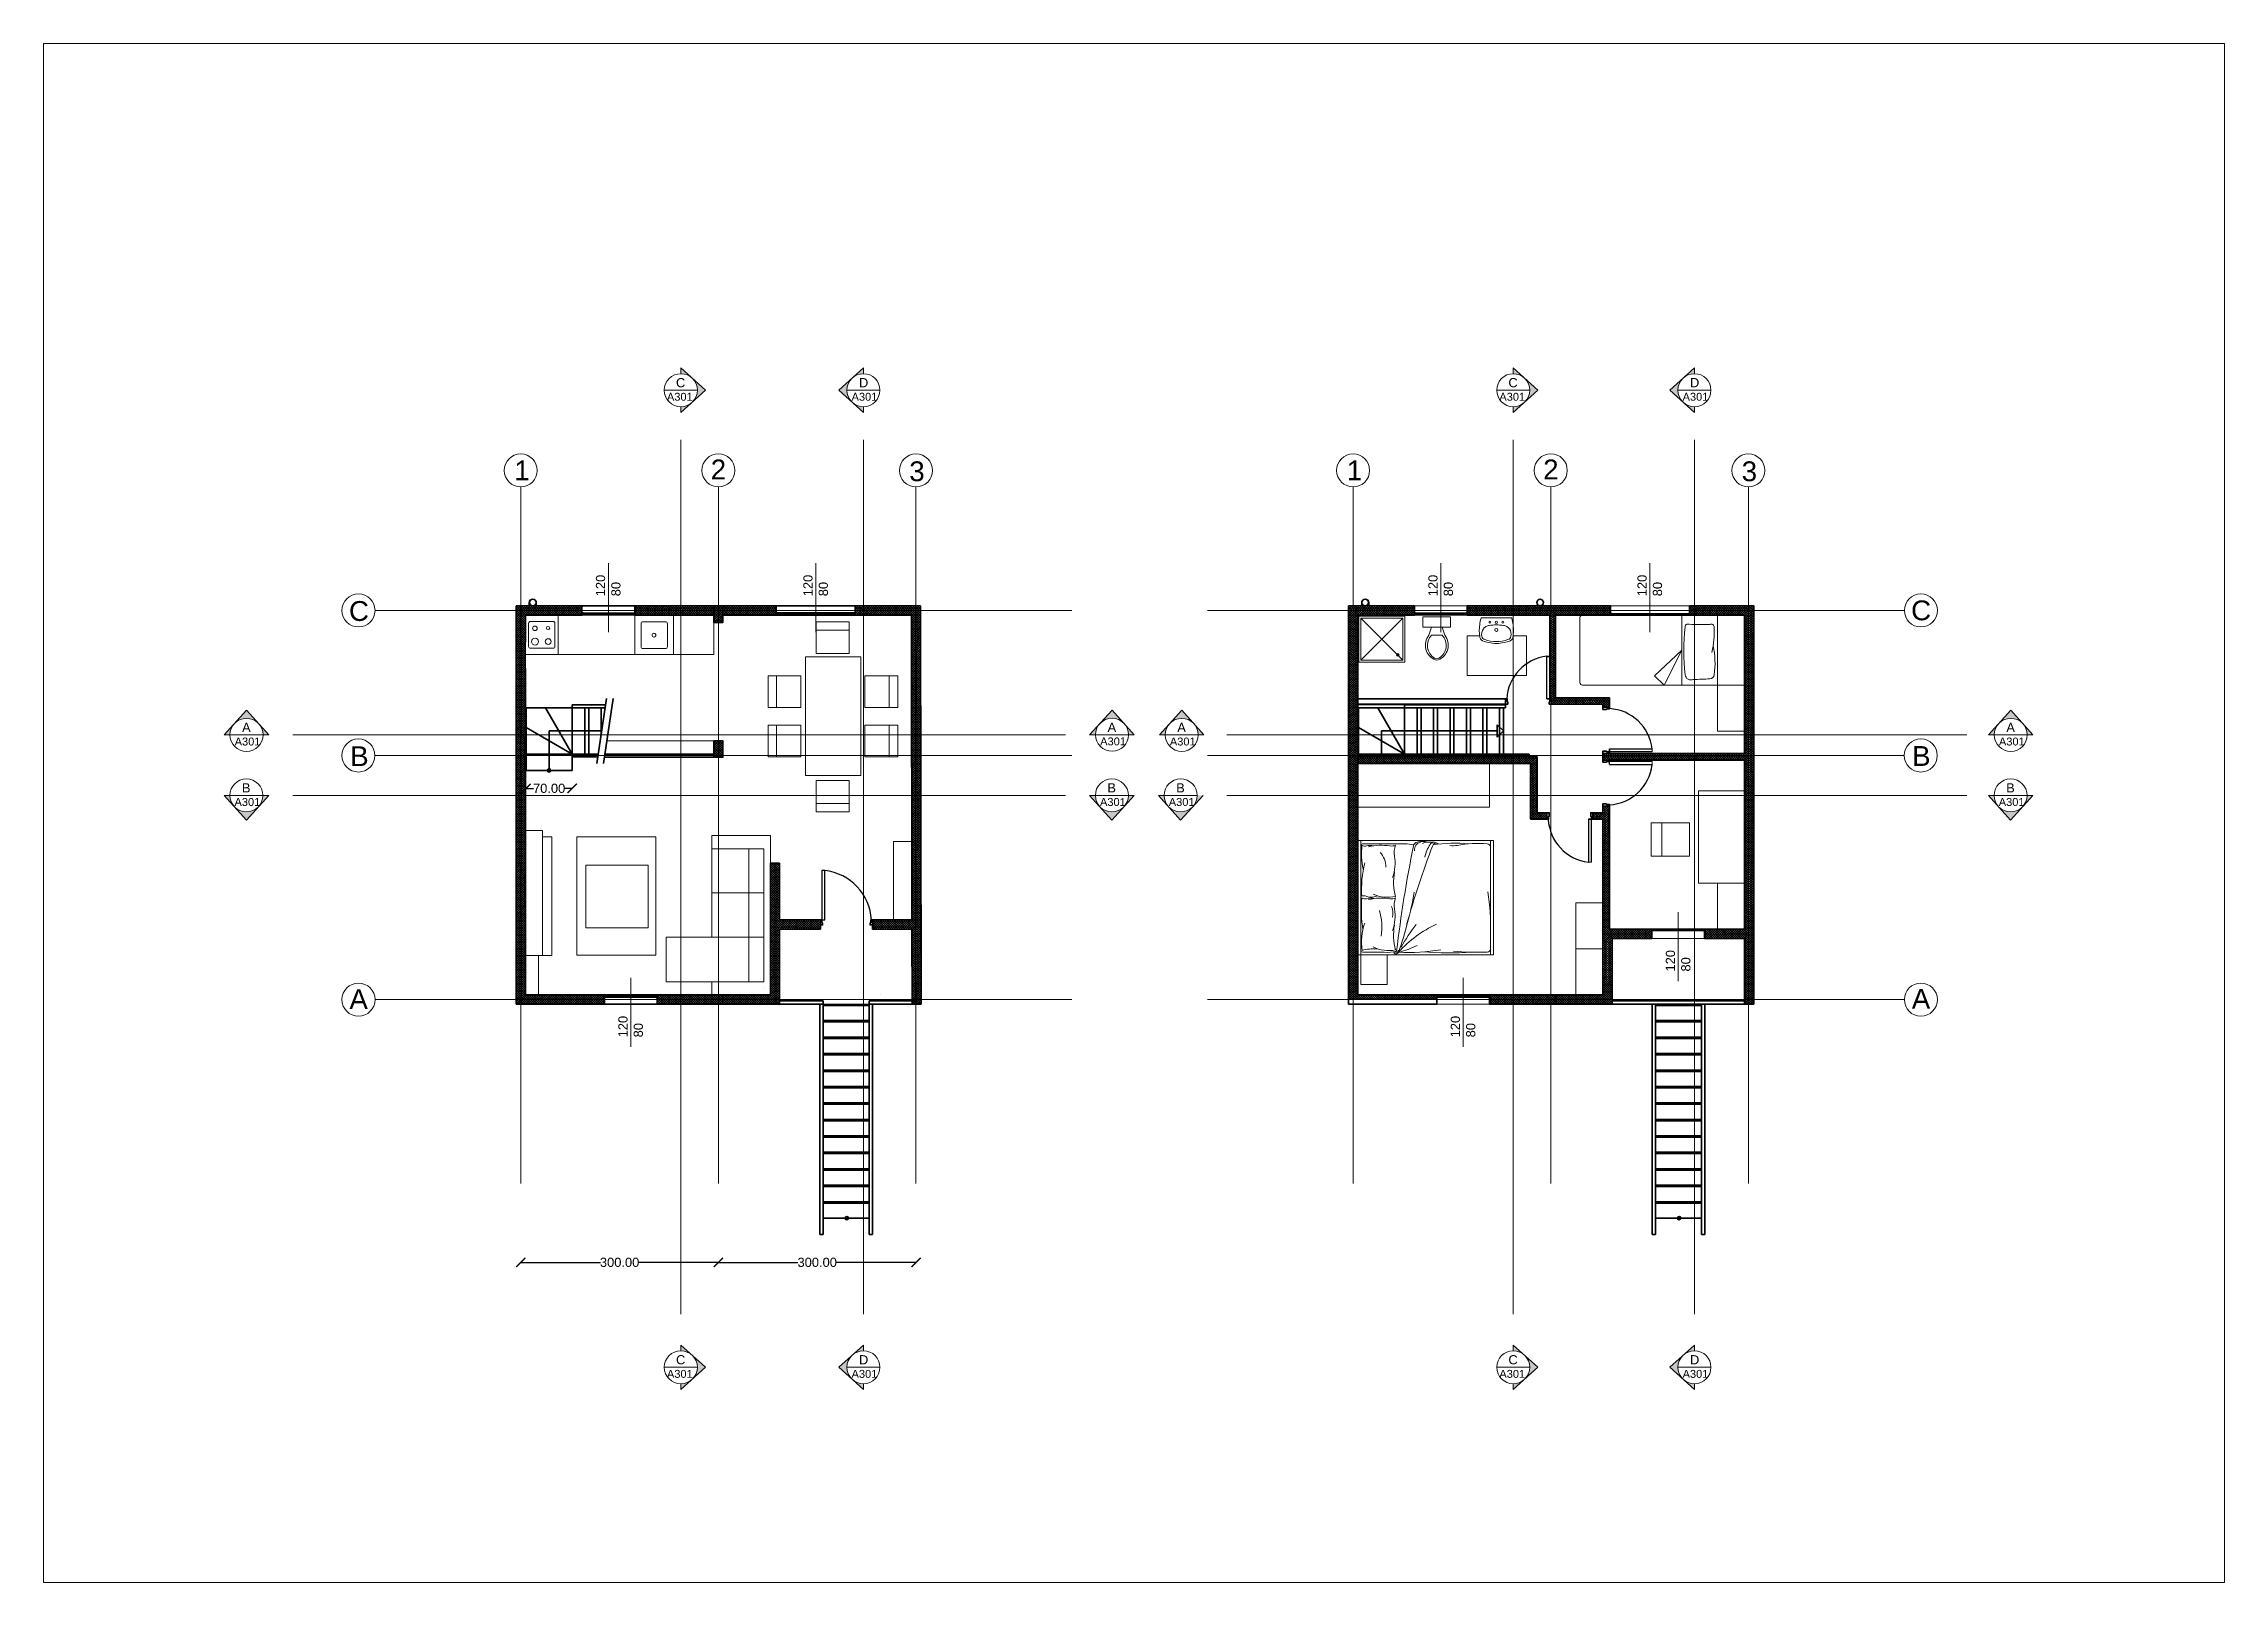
# Paper-space layout 'Layout1' of a CAD drawing. Header units: inches. Extents: x 0 to 33.1, y 0 to 23.4.
# The model-space entities are those that its viewports show. They can reach past a viewport. Long polylines and large blocks are cut down to what shows.
import ezdxf

# ---------------------------------------------------------------- set-up
doc = ezdxf.new("R2010")
doc.units = ezdxf.units.IN
doc.header["$MEASUREMENT"] = 0
doc.linetypes.add('CENTER', pattern=[2, 1.25, -0.25, 0.25, -0.25])
doc.linetypes.add('HIDDEN', pattern=[0.375, 0.25, -0.125])
doc.layers.get('DEFPOINTS').update_dxf_attribs({"color": 210})
for name, color, linetype, lineweight in [('A-ANNO-DIMS', 3, 'Continuous', 18), ('A-ANNO-SYMB', 3, 'Continuous', 18), ('A-ANNO-TEXT', 3, 'Continuous', 18), ('A-DOOR-FULL', 4, 'Continuous', 25), ('A-ELEV-PATT', 8, 'Continuous', 18), ('A-FLOR-LEVL', 7, 'Continuous', 35), ('A-FLOR-PATT', 8, 'Continuous', 18), ('A-FURN', 8, 'Continuous', 18), ('A-GLAZ-FULL', 4, 'Continuous', 25), ('A-WALL-FULL', 7, 'Continuous', 35)]:
    doc.layers.add(name, color=color, linetype=linetype, lineweight=lineweight)
doc.layers.add('Muri', color=7, linetype='Continuous', lineweight=25, plot=False)
doc.styles.add('E-ARIAL', font='Arial.ttf')
doc.styles.get("Standard").update_dxf_attribs({"font": 'Arial.ttf'})
doc.dimstyles.new('Valentini', dxfattribs={"dimtxt": 14, "dimasz": 14, "dimexe": 0.18, "dimexo": 0.0625, "dimgap": 0.09, "dimtad": 0, "dimzin": 0, "dimdsep": 46, "dimtxsty": 'Standard', "dimblk": 'ARCHTICK', "dimblk1": 'ARCHTICK', "dimblk2": 'ARCHTICK', "dimcen": 0, "dimse1": 1, "dimse2": 1, "dimclrd": 256, "dimclre": 256, "dimadec": 0, "dimazin": 0, "dimtfac": 1, "dimtofl": 0, "dimtmove": 0, "dimatfit": 3, "dimldrblk": 'ARCHTICK', "dimfxl": 1, "dimtolj": 1, "dimtzin": 0, "dimlwe": 0, "dimarcsym": 2})
pattern_1 = [(45, (-2616.8682, -1308.8338), (-1.76776695, 1.76776695), []), (135, (-2616.8682, -1308.8338), (-1.76776695, -1.76776695), [])]

psp = doc.layouts.get("Layout1")

msp = doc.modelspace()

# ---------------------------------------------------------------- texts
at = {"layer": 'A-ANNO-DIMS', "char_height": 14}
for s, insert, attachment_point in [('C', (5967.443, 5745.596), 3), ('D', (6231.108, 5745.596), 1), ('C', (7231.188, 5745.596), 3), ('D', (7492.771, 5745.596), 1), ('A', (5294.554, 5221.924), 1), ('A', (6608.538, 5222.123), 1), ('A', (6714.332, 5221.924), 1), ('A', (7973.01, 5221.924), 1), ('B', (5294.286, 5130.101), 1), ('B', (6608.269, 5130.101), 1), ('B', (6712.695, 5130.101), 1), ('B', (7972.741, 5130.101), 1), ('C', (5967.443, 4261.462), 3), ('D', (6231.108, 4261.462), 1), ('C', (7231.188, 4261.462), 3), ('D', (7492.771, 4261.462), 1)]:
    msp.add_mtext_dynamic_manual_height_columns(s, width=58.09241, gutter_width=1, heights=[0], dxfattribs=dict(at, insert=insert, attachment_point=attachment_point))
at = {"layer": 'A-ANNO-DIMS', "char_height": 14, "attachment_point": 1, "rotation": 90}
for insert in [(5831.732, 5414.197), (6146.62, 5414.197), (7095.477, 5414.197), (7412.977, 5414.197), (7456.008, 4844.189), (5865.732, 4744.197), (7129.477, 4744.197)]:
    msp.add_mtext_dynamic_manual_height_columns('120\\P80', width=58.09241, gutter_width=1, heights=[0], dxfattribs=dict(at, insert=insert))
at = {"layer": 'A-ANNO-TEXT', "style": 'E-ARIAL'}
for s, p in [('1', (5707.931, 5590.303)), ('2', (6006.089, 5591.772)), ('3', (6307.441, 5588.956)), ('1', (6971.676, 5590.303)), ('2', (7269.834, 5591.772)), ('3', (7571.205, 5588.956)), ('C', (5456.835, 5376.721)), ('C', (7828.468, 5377.714)), ('B', (5458.686, 5156.17)), ('B', (7829.97, 5156.525)), ('A', (5457.483, 4787.216)), ('A', (7829.461, 4787.688))]:
    msp.add_text(s, height=30.094, dxfattribs=at).set_placement(p)
at = {"layer": 'A-ANNO-TEXT', "char_height": 12}
for insert, attachment_point in [((5978.699, 5723.192), 3), ((6219.852, 5723.192), 1), ((7242.443, 5723.192), 3), ((7481.515, 5723.192), 1), ((5283.299, 5199.52), 1), ((6597.282, 5199.719), 1), ((6703.077, 5199.52), 1), ((7961.754, 5199.52), 1), ((5283.03, 5107.696), 1), ((6597.014, 5107.696), 1), ((6701.44, 5107.696), 1), ((7961.486, 5107.696), 1), ((5978.699, 4239.058), 3), ((6219.852, 4239.058), 1), ((7242.443, 4239.058), 3), ((7481.515, 4239.058), 1)]:
    msp.add_mtext_dynamic_manual_height_columns('A301', width=41.49786, gutter_width=1, heights=[14.306], dxfattribs=dict(at, insert=insert, attachment_point=attachment_point))

# ---------------------------------------------------------------- blocks, each defined once
blk = doc.blocks.new('_ArchTick')
at = {"color": 0, "linetype": 'ByBlock', "const_width": 0.15}
blk.add_lwpolyline([(-0.5, -0.5), (0.5, 0.5)], dxfattribs=at)
blk = doc.blocks.new('*D19')
at = {"layer": 'A-ANNO-DIMS', "lineweight": -2, "transparency": 16777216}
for p, q in [((5717.7, 4402.4), (5838.5, 4402.4)), ((6017.7, 4402.4), (5896.8, 4402.4))]:
    blk.add_line(p, q, dxfattribs=at)
at = {"layer": 'DEFPOINTS', "color": 0, "transparency": 16777216}
for p in [(5717.7, 4522.1), (6017.7, 4522.2), (6017.7, 4402.4)]:
    blk.add_point(p, dxfattribs=at)
at = {"layer": 'A-ANNO-DIMS', "lineweight": -2, "transparency": 16777216, "xscale": 14, "yscale": 14, "zscale": 14, "rotation": 180}
blk.add_blockref('_ArchTick', (5717.7, 4402.4), dxfattribs=at)
at = {"layer": 'A-ANNO-DIMS', "lineweight": -2, "transparency": 16777216, "xscale": 14, "yscale": 14, "zscale": 14}
blk.add_blockref('_ArchTick', (6017.7, 4402.4), dxfattribs=at)
at = {"layer": 'A-ANNO-DIMS', "color": 0, "transparency": 16777216, "insert": (5867.7, 4402.4), "char_height": 14, "attachment_point": 5}
blk.add_mtext('\\A1;300.00', dxfattribs=at)
blk = doc.blocks.new('*D20')
at = {"layer": 'A-ANNO-DIMS', "lineweight": -2, "transparency": 16777216}
for p, q in [((6017.7, 4402.4), (6138.5, 4402.4)), ((6317.7, 4402.4), (6196.8, 4402.4))]:
    blk.add_line(p, q, dxfattribs=at)
at = {"layer": 'DEFPOINTS', "color": 0, "transparency": 16777216}
for p in [(6017.7, 4523.2), (6317.7, 4523.2), (6317.7, 4402.4)]:
    blk.add_point(p, dxfattribs=at)
at = {"layer": 'A-ANNO-DIMS', "lineweight": -2, "transparency": 16777216, "xscale": 14, "yscale": 14, "zscale": 14, "rotation": 180}
blk.add_blockref('_ArchTick', (6017.7, 4402.4), dxfattribs=at)
at = {"layer": 'A-ANNO-DIMS', "lineweight": -2, "transparency": 16777216, "xscale": 14, "yscale": 14, "zscale": 14}
blk.add_blockref('_ArchTick', (6317.7, 4402.4), dxfattribs=at)
at = {"layer": 'A-ANNO-DIMS', "color": 0, "transparency": 16777216, "insert": (6167.7, 4402.4), "char_height": 14, "attachment_point": 5}
blk.add_mtext('\\A1;300.00', dxfattribs=at)
blk = doc.blocks.new('*D21')
at = {"layer": 'A-ANNO-DIMS', "lineweight": -2, "transparency": 16777216}
for p, q in [((5725.7, 5122.4), (5737, 5122.4)), ((5795.7, 5122.4), (5784.3, 5122.4))]:
    blk.add_line(p, q, dxfattribs=at)
at = {"layer": 'DEFPOINTS', "color": 0, "transparency": 16777216}
for p in [(5725.7, 5149.6), (5795.7, 5149.6), (5725.7, 5122.4)]:
    blk.add_point(p, dxfattribs=at)
at = {"layer": 'A-ANNO-DIMS', "lineweight": -2, "transparency": 16777216, "xscale": 14, "yscale": 14, "zscale": 14, "rotation": 180}
blk.add_blockref('_ArchTick', (5725.7, 5122.4), dxfattribs=at)
at = {"layer": 'A-ANNO-DIMS', "lineweight": -2, "transparency": 16777216, "xscale": 14, "yscale": 14, "zscale": 14}
blk.add_blockref('_ArchTick', (5795.7, 5122.4), dxfattribs=at)
at = {"layer": 'A-ANNO-DIMS', "color": 0, "transparency": 16777216, "insert": (5760.7, 5122.4), "char_height": 14, "attachment_point": 5}
blk.add_mtext('\\A1;70.00', dxfattribs=at)

# ---------------------------------------------------------------- dimensions: what is measured, and where the dimension line sits
at = {"layer": 'A-ANNO-DIMS'}
for base, p1, p2, picture, middle in [((5725.665, 5122.36), (5795.665, 5149.564), (5725.665, 5149.564), '*D21', (5760.665, 5122.36)), ((6317.668, 4402.375), (6017.665, 4523.232), (6317.668, 4523.232), '*D20', (6167.666, 4402.375))]:
    dim = msp.add_linear_dim(base=base, p1=p1, p2=p2, dimstyle='Valentini', dxfattribs=at)
    dim.commit()
    dim.dimension.update_dxf_attribs({"geometry": picture, "text_midpoint": middle})
dim = msp.add_linear_dim(base=(6017.665, 4402.375), p1=(5717.665, 4522.111), p2=(6017.665, 4522.232), dimstyle='Valentini', dxfattribs=at)
dim.commit()
dim.dimension.update_dxf_attribs({"geometry": '*D19', "text_midpoint": (5867.665, 4402.375), "dimtype": 160})

# ---------------------------------------------------------------- hatches: boundary and pattern name
at = {"layer": 'A-ANNO-DIMS'}
h = msp.add_hatch(dxfattribs=at)
h.set_pattern_fill('ANSI37', color=256, scale=18)
h.paths.add_polyline_path([(6317.668, 4801.564), (6311.652, 4801.564), (6311.665, 4794.564), (6317.668, 4794.564)])
h = msp.add_hatch(dxfattribs=at)
h.set_pattern_fill('ANSI37', color=256, scale=18)
h.paths.add_polyline_path([(6325.653, 4801.564), (6317.668, 4801.564), (6317.668, 4794.564), (6325.665, 4794.564)])
at = {"layer": 'A-ANNO-SYMB'}
h = msp.add_hatch(color=256, dxfattribs=at)
h.dxf.hatch_style = 1
h.paths.add_polyline_path([(5960.665, 5760.925), (5976.573, 5746.578, 0.17350202), (5960.665, 5752.269)])
h.paths.add_polyline_path([(5985.743, 5727.191, 0.20017764), (5978.311, 5745.01), (5998.069, 5727.191), (5977.521, 5708.622, 0.21149677)])
h.paths.add_polyline_path([(5960.665, 5702.112, 0.18638828), (5977.521, 5708.622), (5960.665, 5693.236)])
h = msp.add_hatch(color=256, dxfattribs=at)
h.dxf.hatch_style = 1
h.paths.add_polyline_path([(6237.887, 5760.925), (6221.978, 5746.578, -0.17350202), (6237.887, 5752.269)])
h.paths.add_polyline_path([(6212.808, 5727.191, -0.20017764), (6220.24, 5745.01), (6200.482, 5727.191), (6221.03, 5708.622, -0.21149677)])
h.paths.add_polyline_path([(6237.887, 5702.112, -0.18638828), (6221.03, 5708.622), (6237.887, 5693.236)])
h = msp.add_hatch(color=256, dxfattribs=at)
h.dxf.hatch_style = 1
h.paths.add_polyline_path([(7224.409, 5760.925), (7240.317, 5746.578, 0.17350202), (7224.409, 5752.269)])
h.paths.add_polyline_path([(7249.487, 5727.191, 0.20017764), (7242.056, 5745.01), (7261.814, 5727.191), (7241.265, 5708.622, 0.21149677)])
h.paths.add_polyline_path([(7224.409, 5702.112, 0.18638828), (7241.265, 5708.622), (7224.409, 5693.236)])
h = msp.add_hatch(color=256, dxfattribs=at)
h.dxf.hatch_style = 1
h.paths.add_polyline_path([(7499.55, 5760.925), (7483.641, 5746.578, -0.17350202), (7499.55, 5752.269)])
h.paths.add_polyline_path([(7474.471, 5727.191, -0.20017764), (7481.903, 5745.01), (7462.145, 5727.191), (7482.693, 5708.622, -0.21149677)])
h.paths.add_polyline_path([(7499.55, 5702.112, -0.18638828), (7482.693, 5708.622), (7499.55, 5693.236)])
h = msp.add_hatch(color=256, dxfattribs=at)
h.dxf.hatch_style = 1
h.paths.add_polyline_path([(5335.02, 5203.631), (5320.672, 5219.539, -0.17350202), (5326.364, 5203.631)])
h.paths.add_polyline_path([(5301.286, 5228.709, -0.20017764), (5319.105, 5221.278), (5301.286, 5241.036), (5282.717, 5220.487, -0.21149677)])
h.paths.add_polyline_path([(5276.207, 5203.631, -0.18638828), (5282.717, 5220.487), (5267.331, 5203.631)])
h = msp.add_hatch(color=256, dxfattribs=at)
h.dxf.hatch_style = 1
h.paths.add_polyline_path([(6649.003, 5203.83), (6634.656, 5219.739, -0.17350202), (6640.347, 5203.83)])
h.paths.add_polyline_path([(6615.269, 5228.909, -0.20017764), (6633.088, 5221.477), (6615.269, 5241.235), (6596.7, 5220.687, -0.21149677)])
h.paths.add_polyline_path([(6590.191, 5203.83, -0.18638828), (6596.7, 5220.687), (6581.314, 5203.83)])
h = msp.add_hatch(color=256, dxfattribs=at)
h.dxf.hatch_style = 1
h.paths.add_polyline_path([(6754.798, 5203.631), (6740.45, 5219.539, -0.17350202), (6746.142, 5203.631)])
h.paths.add_polyline_path([(6721.064, 5228.709, -0.20017764), (6738.883, 5221.278), (6721.064, 5241.036), (6702.495, 5220.487, -0.21149677)])
h.paths.add_polyline_path([(6695.985, 5203.631, -0.18638828), (6702.495, 5220.487), (6687.109, 5203.631)])
h = msp.add_hatch(color=256, dxfattribs=at)
h.dxf.hatch_style = 1
h.paths.add_polyline_path([(8013.475, 5203.631), (7999.128, 5219.539, -0.17350202), (8004.819, 5203.631)])
h.paths.add_polyline_path([(7979.741, 5228.709, -0.20017764), (7997.56, 5221.278), (7979.741, 5241.036), (7961.172, 5220.487, -0.21149677)])
h.paths.add_polyline_path([(7954.663, 5203.631, -0.18638828), (7961.172, 5220.487), (7945.786, 5203.631)])
h = msp.add_hatch(color=256, dxfattribs=at)
h.dxf.hatch_style = 1
h.paths.add_polyline_path([(5267.331, 5111.695), (5281.678, 5095.787, -0.17350202), (5275.986, 5111.695)])
h.paths.add_polyline_path([(5301.065, 5086.617, -0.20017764), (5283.246, 5094.049), (5301.065, 5074.291), (5319.633, 5094.839, -0.21149677)])
h.paths.add_polyline_path([(5326.143, 5111.695, -0.18638828), (5319.633, 5094.839), (5335.02, 5111.695)])
h = msp.add_hatch(color=256, dxfattribs=at)
h.dxf.hatch_style = 1
h.paths.add_polyline_path([(6581.314, 5111.695), (6595.661, 5095.787, -0.17350202), (6589.97, 5111.695)])
h.paths.add_polyline_path([(6615.048, 5086.617, -0.20017764), (6597.229, 5094.049), (6615.048, 5074.291), (6633.617, 5094.839, -0.21149677)])
h.paths.add_polyline_path([(6640.126, 5111.695, -0.18638828), (6633.617, 5094.839), (6649.003, 5111.695)])
h = msp.add_hatch(color=256, dxfattribs=at)
h.dxf.hatch_style = 1
h.paths.add_polyline_path([(6685.74, 5111.695), (6700.087, 5095.787, -0.17350202), (6694.396, 5111.695)])
h.paths.add_polyline_path([(6719.474, 5086.617, -0.20017764), (6701.655, 5094.049), (6719.474, 5074.291), (6738.043, 5094.839, -0.21149677)])
h.paths.add_polyline_path([(6744.553, 5111.695, -0.18638828), (6738.043, 5094.839), (6753.429, 5111.695)])
h = msp.add_hatch(color=256, dxfattribs=at)
h.dxf.hatch_style = 1
h.paths.add_polyline_path([(7945.786, 5111.695), (7960.133, 5095.787, -0.17350202), (7954.442, 5111.695)])
h.paths.add_polyline_path([(7979.52, 5086.617, -0.20017764), (7961.701, 5094.049), (7979.52, 5074.291), (7998.089, 5094.839, -0.21149677)])
h.paths.add_polyline_path([(8004.598, 5111.695, -0.18638828), (7998.089, 5094.839), (8013.475, 5111.695)])
h = msp.add_hatch(color=256, dxfattribs=at)
h.dxf.hatch_style = 1
h.paths.add_polyline_path([(5960.665, 4276.791), (5976.573, 4262.443, 0.17350202), (5960.665, 4268.135)])
h.paths.add_polyline_path([(5985.743, 4243.057, 0.20017764), (5978.311, 4260.876), (5998.069, 4243.057), (5977.521, 4224.488, 0.21149677)])
h.paths.add_polyline_path([(5960.665, 4217.978, 0.18638828), (5977.521, 4224.488), (5960.665, 4209.102)])
h = msp.add_hatch(color=256, dxfattribs=at)
h.dxf.hatch_style = 1
h.paths.add_polyline_path([(6237.887, 4276.791), (6221.978, 4262.443, -0.17350202), (6237.887, 4268.135)])
h.paths.add_polyline_path([(6212.808, 4243.057, -0.20017764), (6220.24, 4260.876), (6200.482, 4243.057), (6221.03, 4224.488, -0.21149677)])
h.paths.add_polyline_path([(6237.887, 4217.978, -0.18638828), (6221.03, 4224.488), (6237.887, 4209.102)])
h = msp.add_hatch(color=256, dxfattribs=at)
h.dxf.hatch_style = 1
h.paths.add_polyline_path([(7224.409, 4276.791), (7240.317, 4262.443, 0.17350202), (7224.409, 4268.135)])
h.paths.add_polyline_path([(7249.487, 4243.057, 0.20017764), (7242.056, 4260.876), (7261.814, 4243.057), (7241.265, 4224.488, 0.21149677)])
h.paths.add_polyline_path([(7224.409, 4217.978, 0.18638828), (7241.265, 4224.488), (7224.409, 4209.102)])
h = msp.add_hatch(color=256, dxfattribs=at)
h.dxf.hatch_style = 1
h.paths.add_polyline_path([(7499.55, 4276.791), (7483.641, 4262.443, -0.17350202), (7499.55, 4268.135)])
h.paths.add_polyline_path([(7474.471, 4243.057, -0.20017764), (7481.903, 4260.876), (7462.145, 4243.057), (7482.693, 4224.488, -0.21149677)])
h.paths.add_polyline_path([(7499.55, 4217.978, -0.18638828), (7482.693, 4224.488), (7499.55, 4209.102)])
at = {"layer": 'A-FLOR-PATT'}
for points in [[(5810.608, 5389.189), (5810.608, 5386.564), (5812.275, 5386.564), (5812.275, 5386.814), (5810.858, 5386.814), (5810.858, 5388.939), (5812.275, 5388.939), (5812.275, 5389.189)], [(5810.608, 5389.189), (5810.608, 5386.564), (5812.275, 5386.564), (5812.275, 5386.814), (5810.858, 5386.814), (5810.858, 5388.939), (5812.275, 5388.939), (5812.275, 5389.189)], [(5810.608, 5389.189), (5810.608, 5386.564), (5812.275, 5386.564), (5812.275, 5386.814), (5810.858, 5386.814), (5810.858, 5388.939), (5812.275, 5388.939), (5812.275, 5389.189)], [(5812.275, 5388.939), (5812.275, 5389.189), (5810.608, 5389.189), (5810.608, 5386.564), (5812.275, 5386.564), (5812.275, 5386.814), (5810.858, 5386.814), (5810.858, 5388.939)], [(5890.659, 5389.189), (5890.659, 5386.564), (5888.993, 5386.564), (5888.993, 5386.814), (5890.409, 5386.814), (5890.409, 5388.939), (5888.993, 5388.939), (5888.993, 5389.189)], [(5890.659, 5389.189), (5890.659, 5386.564), (5888.993, 5386.564), (5888.993, 5386.814), (5890.409, 5386.814), (5890.409, 5388.939), (5888.993, 5388.939), (5888.993, 5389.189)], [(5890.659, 5389.189), (5890.659, 5386.564), (5888.993, 5386.564), (5888.993, 5386.814), (5890.409, 5386.814), (5890.409, 5388.939), (5888.993, 5388.939), (5888.993, 5389.189)], [(5888.998, 5388.939), (5888.998, 5389.189), (5890.665, 5389.189), (5890.665, 5386.564), (5888.998, 5386.564), (5888.998, 5386.814), (5890.415, 5386.814), (5890.415, 5388.939)], [(6107.216, 5385.813), (6107.216, 5385.564), (6105.552, 5385.564), (6105.552, 5388.184), (6107.216, 5388.184), (6107.216, 5387.934), (6105.802, 5387.934), (6105.802, 5385.813)], [(6223.889, 5385.813), (6223.889, 5385.564), (6225.552, 5385.564), (6225.552, 5388.184), (6223.889, 5388.184), (6223.889, 5387.934), (6225.303, 5387.934), (6225.303, 5385.813)], [(7076.02, 5388.939), (7076.02, 5389.189), (7074.353, 5389.189), (7074.353, 5386.564), (7076.02, 5386.564), (7076.02, 5386.814), (7074.603, 5386.814), (7074.603, 5388.939)], [(7074.353, 5389.189), (7074.353, 5386.564), (7076.02, 5386.564), (7076.02, 5386.814), (7074.603, 5386.814), (7074.603, 5388.939), (7076.02, 5388.939), (7076.02, 5389.189)], [(7074.353, 5389.189), (7074.353, 5386.564), (7076.02, 5386.564), (7076.02, 5386.814), (7074.603, 5386.814), (7074.603, 5388.939), (7076.02, 5388.939), (7076.02, 5389.189)], [(7074.353, 5389.189), (7074.353, 5386.564), (7076.02, 5386.564), (7076.02, 5386.814), (7074.603, 5386.814), (7074.603, 5388.939), (7076.02, 5388.939), (7076.02, 5389.189)], [(7154.404, 5389.189), (7154.404, 5386.564), (7152.737, 5386.564), (7152.737, 5386.814), (7154.154, 5386.814), (7154.154, 5388.939), (7152.737, 5388.939), (7152.737, 5389.189)], [(7154.404, 5389.189), (7154.404, 5386.564), (7152.737, 5386.564), (7152.737, 5386.814), (7154.154, 5386.814), (7154.154, 5388.939), (7152.737, 5388.939), (7152.737, 5389.189)], [(7154.404, 5389.189), (7154.404, 5386.564), (7152.737, 5386.564), (7152.737, 5386.814), (7154.154, 5386.814), (7154.154, 5388.939), (7152.737, 5388.939), (7152.737, 5389.189)], [(7152.742, 5388.939), (7152.742, 5389.189), (7154.409, 5389.189), (7154.409, 5386.564), (7152.742, 5386.564), (7152.742, 5386.814), (7154.159, 5386.814), (7154.159, 5388.939)], [(7373.576, 5387.939), (7373.576, 5388.189), (7371.909, 5388.189), (7371.909, 5385.564), (7373.576, 5385.564), (7373.576, 5385.814), (7372.159, 5385.814), (7372.159, 5387.939)], [(7371.909, 5388.189), (7371.909, 5385.564), (7373.576, 5385.564), (7373.576, 5385.814), (7372.159, 5385.814), (7372.159, 5387.939), (7373.576, 5387.939), (7373.576, 5388.189)], [(7371.909, 5388.189), (7371.909, 5385.564), (7373.576, 5385.564), (7373.576, 5385.814), (7372.159, 5385.814), (7372.159, 5387.939), (7373.576, 5387.939), (7373.576, 5388.189)], [(7371.909, 5388.189), (7371.909, 5385.564), (7373.576, 5385.564), (7373.576, 5385.814), (7372.159, 5385.814), (7372.159, 5387.939), (7373.576, 5387.939), (7373.576, 5388.189)], [(7491.904, 5388.189), (7491.904, 5385.564), (7490.237, 5385.564), (7490.237, 5385.814), (7491.654, 5385.814), (7491.654, 5387.939), (7490.237, 5387.939), (7490.237, 5388.189)], [(7436.607, 4906.203), (7436.607, 4905.953), (7434.941, 4905.953), (7434.941, 4908.578), (7436.607, 4908.578), (7436.607, 4908.328), (7435.191, 4908.328), (7435.191, 4906.203)], [(7513.43, 4906.203), (7513.43, 4905.953), (7515.097, 4905.953), (7515.097, 4908.578), (7513.43, 4908.578), (7513.43, 4908.328), (7514.847, 4908.328), (7514.847, 4906.203)], [(5846.331, 4805.189), (5846.331, 4804.939), (5844.665, 4804.939), (5844.665, 4807.564), (5846.331, 4807.564), (5846.331, 4807.314), (5844.915, 4807.314), (5844.915, 4805.189)], [(5923.154, 4805.189), (5923.154, 4804.939), (5924.821, 4804.939), (5924.821, 4807.564), (5923.154, 4807.564), (5923.154, 4807.314), (5924.571, 4807.314), (5924.571, 4805.189)], [(7110.076, 4805.189), (7110.076, 4804.939), (7108.409, 4804.939), (7108.409, 4807.564), (7110.076, 4807.564), (7110.076, 4807.314), (7108.659, 4807.314), (7108.659, 4805.189)], [(7186.898, 4805.189), (7186.898, 4804.939), (7188.565, 4804.939), (7188.565, 4807.564), (7186.898, 4807.564), (7186.898, 4807.314), (7188.315, 4807.314), (7188.315, 4805.189)]]:
    msp.add_hatch(color=256, dxfattribs=at).paths.add_polyline_path(points)
at = {"layer": 'A-WALL-FULL'}
h = msp.add_hatch(dxfattribs=at)
h.set_pattern_fill('ANSI37', color=256, scale=20, angle=360)
h.set_pattern_definition(pattern_1)
h.paths.add_polyline_path([(5810.665, 5392.564), (5717.665, 5392.564), (5717.665, 5203.631), (5724.665, 5203.631), (5724.665, 5204.564), (5724.665, 5224.564), (5724.665, 5264.564), (5724.665, 5304.564), (5724.665, 5344.564), (5724.665, 5385.513), (5810.665, 5385.564)])
h.paths.add_polyline_path([(5717.665, 5399.564), (5710.665, 5399.564), (5710.665, 5392.564), (5717.665, 5392.564)])
h.paths.add_polyline_path([(5717.665, 5392.564), (5710.665, 5392.564), (5710.665, 5304.564), (5710.665, 5264.564), (5710.665, 5224.564), (5710.665, 5204.564), (5710.665, 5203.631), (5717.665, 5203.631)])
h.paths.add_polyline_path([(5810.665, 5399.564), (5717.665, 5399.564), (5717.665, 5392.564), (5810.665, 5392.564)])
h.paths.add_polyline_path([(5717.665, 5203.631), (5710.665, 5203.631), (5710.665, 5172.314), (5717.665, 5172.314)])
h.paths.add_polyline_path([(5724.665, 5203.631), (5717.665, 5203.631), (5717.665, 5172.314), (5724.665, 5172.314)])
h.paths.add_polyline_path([(5717.665, 5172.314), (5710.665, 5172.314), (5710.665, 5149.564), (5710.665, 5111.695), (5717.665, 5111.695)])
h.paths.add_polyline_path([(5724.665, 5149.564), (5724.665, 5172.314), (5717.665, 5172.314), (5717.665, 5111.695), (5724.665, 5111.695)])
h.paths.add_polyline_path([(5724.665, 5109.564), (5724.665, 5111.695), (5717.665, 5111.695), (5717.665, 4801.564), (5844.665, 4801.564), (5844.665, 4808.564), (5804.665, 4808.564), (5764.665, 4808.564), (5724.665, 4808.564), (5724.665, 4868.564), (5724.665, 4909.564), (5724.665, 4949.564), (5724.665, 4989.564), (5724.665, 5029.564), (5724.665, 5069.564)])
h.paths.add_polyline_path([(5717.665, 5111.695), (5710.665, 5111.695), (5710.665, 5109.564), (5710.665, 5069.564), (5710.665, 5029.564), (5710.665, 4989.564), (5710.665, 4949.564), (5710.665, 4909.564), (5710.665, 4869.564), (5710.665, 4801.564), (5717.665, 4801.564)])
h.paths.add_polyline_path([(5844.665, 4801.564), (5717.665, 4801.564), (5717.665, 4794.564), (5764.665, 4794.564), (5804.665, 4794.564), (5844.665, 4794.564)])
h.paths.add_polyline_path([(5717.665, 4801.564), (5710.665, 4801.564), (5710.665, 4794.564), (5717.665, 4794.564)])
h.paths.add_polyline_path([(5960.665, 4801.564), (5924.665, 4801.564), (5924.665, 4794.564), (5960.665, 4794.564)])
h.paths.add_polyline_path([(6017.665, 4801.564), (5960.665, 4801.564), (5960.665, 4794.564), (6017.665, 4794.564)])
h.paths.add_polyline_path([(6017.665, 4808.564), (5960.665, 4808.564), (5960.665, 4801.564), (6017.665, 4801.564)])
h.paths.add_polyline_path([(5960.665, 4808.564), (5924.665, 4808.564), (5924.665, 4801.564), (5960.665, 4801.564)])
h.paths.add_polyline_path([(6024.665, 4808.564), (6017.665, 4808.564), (6017.665, 4801.564), (6024.665, 4801.564)])
h.paths.add_polyline_path([(6024.665, 4801.564), (6017.665, 4801.564), (6017.665, 4794.564), (6024.665, 4794.564)])
h.paths.add_polyline_path([(6110.641, 4801.564), (6024.665, 4801.564), (6024.665, 4794.564), (6110.641, 4794.564)])
h.paths.add_polyline_path([(6110.641, 4908.556), (6172.444, 4908.556), (6172.444, 4914.856), (6172.444, 4918.056), (6172.444, 4922.556), (6110.646, 4922.556), (6110.646, 5008.564), (6096.641, 5008.564), (6096.641, 4808.564), (6096.641, 4808.564), (6024.665, 4808.564), (6024.665, 4801.564), (6110.641, 4801.564)])
h.paths.add_polyline_path([(6317.668, 5111.695), (6311.14, 5111.695), (6311.453, 4922.556), (6251.444, 4922.556), (6251.444, 4914.856), (6251.444, 4908.556), (6311.466, 4908.556), (6311.652, 4801.564), (6317.668, 4801.564)])
h.paths.add_polyline_path([(6325.14, 5111.695), (6317.668, 5111.695), (6317.668, 4801.564), (6325.653, 4801.564)])
h.paths.add_polyline_path([(6317.668, 5172.314), (6311.04, 5172.314), (6311.14, 5111.695), (6317.668, 5111.695)])
h.paths.add_polyline_path([(6325.04, 5172.314), (6317.668, 5172.314), (6317.668, 5111.695), (6325.14, 5111.695)])
h.paths.add_polyline_path([(6017.665, 5194.564), (6010.665, 5194.564), (6010.665, 5172.314), (6017.665, 5172.314)])
h.paths.add_polyline_path([(6024.665, 5194.564), (6017.665, 5194.564), (6017.665, 5172.314), (6024.665, 5172.314)])
h.paths.add_polyline_path([(6017.665, 5172.314), (6010.665, 5172.314), (6010.665, 5169.564), (6017.665, 5169.564)])
h.paths.add_polyline_path([(6024.665, 5172.314), (6017.665, 5172.314), (6017.665, 5169.564), (6024.665, 5169.564)])
h.paths.add_polyline_path([(6324.988, 5203.631), (6317.668, 5203.631), (6317.668, 5172.314), (6325.04, 5172.314)])
h.paths.add_polyline_path([(6317.668, 5203.631), (6310.988, 5203.631), (6311.04, 5172.314), (6317.668, 5172.314)])
h.paths.add_polyline_path([(6317.668, 5392.564), (6237.887, 5392.564), (6237.887, 5385.564), (6310.688, 5385.564), (6310.988, 5203.631), (6317.668, 5203.631)])
h.paths.add_polyline_path([(6324.676, 5392.564), (6317.668, 5392.564), (6317.668, 5203.631), (6324.988, 5203.631)])
h.paths.add_polyline_path([(6317.668, 5399.564), (6237.887, 5399.564), (6237.887, 5392.564), (6317.668, 5392.564)])
h.paths.add_polyline_path([(6324.665, 5399.564), (6317.668, 5399.564), (6317.668, 5392.564), (6324.676, 5392.564)])
h.paths.add_polyline_path([(6237.887, 5392.564), (6225.552, 5392.564), (6225.552, 5385.564), (6237.887, 5385.564)])
h.paths.add_polyline_path([(6237.887, 5399.564), (6225.552, 5399.564), (6225.552, 5392.564), (6237.887, 5392.564)])
h.paths.add_polyline_path([(6017.665, 5392.564), (6010.665, 5392.564), (6010.665, 5385.564), (6010.665, 5374.564), (6017.665, 5374.564)])
h.paths.add_polyline_path([(6024.665, 5392.564), (6017.665, 5392.564), (6017.665, 5374.564), (6024.665, 5374.564)])
h.paths.add_polyline_path([(6024.665, 5399.564), (6017.665, 5399.564), (6017.665, 5392.564), (6024.665, 5392.564)])
h.paths.add_polyline_path([(6017.665, 5399.564), (6010.665, 5399.564), (6010.665, 5392.564), (6017.665, 5392.564)])
h.paths.add_polyline_path([(6105.552, 5392.564), (6024.665, 5392.564), (6024.665, 5385.564), (6105.552, 5385.564)])
h.paths.add_polyline_path([(6105.552, 5399.564), (6024.665, 5399.564), (6024.665, 5392.564), (6105.552, 5392.564)])
h.paths.add_polyline_path([(6010.665, 5392.564), (5960.665, 5392.564), (5960.665, 5385.564), (5970.665, 5385.564), (6010.665, 5385.564)])
h.paths.add_polyline_path([(6010.665, 5399.564), (5970.665, 5399.564), (5960.665, 5399.564), (5960.665, 5392.564), (6010.665, 5392.564)])
h.paths.add_polyline_path([(5960.665, 5399.564), (5930.665, 5399.564), (5890.665, 5399.564), (5890.665, 5392.564), (5960.665, 5392.564)])
h.paths.add_polyline_path([(5960.665, 5392.564), (5890.665, 5392.564), (5890.665, 5385.564), (5930.665, 5385.564), (5960.665, 5385.564)])
h = msp.add_hatch(dxfattribs=at)
h.set_pattern_fill('ANSI37', color=256, scale=20, angle=360)
h.set_pattern_definition(pattern_1)
h.paths.add_polyline_path([(7074.409, 5392.564), (6981.409, 5392.564), (6981.409, 5203.631), (6988.409, 5203.631), (6988.409, 5204.564), (6988.409, 5224.564), (6988.409, 5264.564), (6988.409, 5304.564), (6988.409, 5344.564), (6988.409, 5385.564), (7074.409, 5385.564)])
h.paths.add_polyline_path([(7074.409, 5399.564), (6981.409, 5399.564), (6981.409, 5392.564), (7074.409, 5392.564)])
h.paths.add_polyline_path([(6981.409, 5399.564), (6974.409, 5399.564), (6974.409, 5392.564), (6981.409, 5392.564)])
h.paths.add_polyline_path([(6981.409, 5392.564), (6974.409, 5392.564), (6974.409, 5344.564), (6974.409, 5304.564), (6974.409, 5264.564), (6974.409, 5224.564), (6974.409, 5204.564), (6974.409, 5203.631), (6981.409, 5203.631)])
h.paths.add_polyline_path([(6988.409, 5203.631), (6981.409, 5203.631), (6981.409, 5172.314), (6988.409, 5172.314)])
h.paths.add_polyline_path([(6981.409, 5203.631), (6974.409, 5203.631), (6974.409, 5172.314), (6981.409, 5172.314)])
h.paths.add_polyline_path([(6981.409, 5172.314), (6974.409, 5172.314), (6974.409, 5149.564), (6974.409, 5111.695), (6981.409, 5111.695)])
h.paths.add_polyline_path([(6988.409, 5172.314), (6981.409, 5172.314), (6981.409, 5111.695), (6988.409, 5111.695), (6988.409, 5149.564)])
h.paths.add_polyline_path([(6981.409, 5111.695), (6974.409, 5111.695), (6974.409, 5109.564), (6974.409, 5069.564), (6974.409, 5029.564), (6974.409, 4989.564), (6974.409, 4949.564), (6974.409, 4909.564), (6974.409, 4869.564), (6974.409, 4801.564), (6981.409, 4801.564)])
h.paths.add_polyline_path([(6988.409, 5029.564), (6988.409, 5069.564), (6988.409, 5109.564), (6988.409, 5111.695), (6981.409, 5111.695), (6981.409, 4801.564), (7108.409, 4801.564), (7108.409, 4808.564), (7068.409, 4808.564), (7028.409, 4808.564), (6988.409, 4808.564), (6988.409, 4869.564), (6988.409, 4909.564), (6988.409, 4949.564), (6988.409, 4989.564)])
h.paths.add_polyline_path([(7374.473, 4799.564), (7374.473, 4801.564), (7288.409, 4801.564), (7288.409, 4794.564), (7369.409, 4794.564), (7374.473, 4794.564)])
h.paths.add_polyline_path([(7374.473, 4894.556), (7434.941, 4894.556), (7434.941, 4908.556), (7370.473, 4908.556), (7370.473, 5095.464), (7360.473, 5095.464), (7360.473, 5085.464), (7345.473, 5085.464), (7345.473, 5075.464), (7360.473, 5075.464), (7360.473, 4808.564), (7288.409, 4808.564), (7288.409, 4801.564), (7374.473, 4801.564)])
h.paths.add_polyline_path([(7281.409, 4801.564), (7224.409, 4801.564), (7224.409, 4794.564), (7281.409, 4794.564)])
h.paths.add_polyline_path([(7281.409, 4808.564), (7224.409, 4808.564), (7224.409, 4801.564), (7281.409, 4801.564)])
h.paths.add_polyline_path([(7224.409, 4801.564), (7188.409, 4801.564), (7188.409, 4794.564), (7224.409, 4794.564)])
h.paths.add_polyline_path([(7224.409, 4808.564), (7188.409, 4808.564), (7188.409, 4801.564), (7224.409, 4801.564)])
h.paths.add_polyline_path([(7288.409, 4801.564), (7281.409, 4801.564), (7281.409, 4794.564), (7288.409, 4794.564)])
h.paths.add_polyline_path([(7288.409, 4808.564), (7281.409, 4808.564), (7281.409, 4801.564), (7288.409, 4801.564)])
h.paths.add_polyline_path([(7581.432, 5111.695), (7575.409, 5111.695), (7575.409, 4908.556), (7514.941, 4908.556), (7514.941, 4894.556), (7575.409, 4894.556), (7575.409, 4801.564), (7581.432, 4801.564)])
h.paths.add_polyline_path([(7589.409, 5111.695), (7581.432, 5111.695), (7581.432, 4801.564), (7589.409, 4801.564)])
h.paths.add_polyline_path([(7589.409, 4801.564), (7581.432, 4801.564), (7581.432, 4794.564), (7589.409, 4794.564)])
h.paths.add_polyline_path([(7581.432, 4801.564), (7575.409, 4801.564), (7575.409, 4794.564), (7581.432, 4794.564)])
h.paths.add_polyline_path([(7581.432, 5172.314), (7499.55, 5172.314), (7499.55, 5165.464), (7575.409, 5165.464), (7575.409, 5111.695), (7581.432, 5111.695)])
h.paths.add_polyline_path([(7589.409, 5172.314), (7581.432, 5172.314), (7581.432, 5111.695), (7589.409, 5111.695)])
h.paths.add_polyline_path([(7499.55, 5172.314), (7360.473, 5172.314), (7360.473, 5165.464), (7499.55, 5165.464)])
h.paths.add_polyline_path([(7499.55, 5175.464), (7360.473, 5175.464), (7360.473, 5172.314), (7499.55, 5172.314)])
h.paths.add_polyline_path([(7581.432, 5203.631), (7575.409, 5203.631), (7575.409, 5175.464), (7499.55, 5175.464), (7499.55, 5172.314), (7581.432, 5172.314)])
h.paths.add_polyline_path([(7589.409, 5203.631), (7581.432, 5203.631), (7581.432, 5172.314), (7589.409, 5172.314)])
h.paths.add_polyline_path([(7589.409, 5392.564), (7581.432, 5392.564), (7581.432, 5203.631), (7589.409, 5203.631)])
h.paths.add_polyline_path([(7581.432, 5392.564), (7499.55, 5392.564), (7499.55, 5385.564), (7575.409, 5385.564), (7575.409, 5203.631), (7581.432, 5203.631)])
h.paths.add_polyline_path([(7581.432, 5399.564), (7499.55, 5399.564), (7499.55, 5392.564), (7581.432, 5392.564)])
h.paths.add_polyline_path([(7589.409, 5399.564), (7581.432, 5399.564), (7581.432, 5392.564), (7589.409, 5392.564)])
h.paths.add_polyline_path([(7499.55, 5392.564), (7491.909, 5392.564), (7491.909, 5385.564), (7499.55, 5385.564)])
h.paths.add_polyline_path([(7499.55, 5399.564), (7491.909, 5399.564), (7491.909, 5392.564), (7499.55, 5392.564)])
h.paths.add_polyline_path([(7371.909, 5392.564), (7288.409, 5392.564), (7288.409, 5385.564), (7371.909, 5385.564)])
h.paths.add_polyline_path([(7371.909, 5399.564), (7288.409, 5399.564), (7288.409, 5392.564), (7371.909, 5392.564)])
h.paths.add_polyline_path([(7288.409, 5392.564), (7280.041, 5392.564), (7280.041, 5374.564), (7288.409, 5374.564)])
h.paths.add_polyline_path([(7280.041, 5392.564), (7234.409, 5392.564), (7234.409, 5385.564), (7280.041, 5385.564)])
edge = h.paths.add_edge_path()
edge.add_line((7280.041, 5399.564), (7265.772, 5399.564))
edge.add_arc((7265.091, 5404.517), 5, 262.165637, 277.834363, ccw=False)
edge.add_line((7264.409, 5399.564), (7234.409, 5399.564))
edge.add_line((7234.409, 5399.564), (7234.409, 5392.564))
edge.add_line((7234.409, 5392.564), (7280.041, 5392.564))
edge.add_line((7280.041, 5392.564), (7280.041, 5399.564))
h.paths.add_polyline_path([(7288.409, 5399.564), (7280.041, 5399.564), (7280.041, 5392.564), (7288.409, 5392.564)])
h.paths.add_polyline_path([(7288.421, 5374.564), (7288.409, 5374.564), (7280.03, 5374.564), (7280.03, 5258.164), (7282.521, 5258.164), (7282.521, 5253.664), (7282.521, 5250.464), (7360.473, 5249.764), (7360.473, 5245.464), (7370.473, 5245.464), (7370.473, 5259.764), (7288.421, 5259.764)])
h.paths.add_polyline_path([(7224.409, 5392.564), (7194.409, 5392.564), (7194.409, 5385.564), (7224.409, 5385.564)])
h.paths.add_polyline_path([(7224.409, 5399.564), (7194.409, 5399.564), (7194.409, 5392.564), (7224.409, 5392.564)])
h.paths.add_polyline_path([(7194.409, 5399.564), (7154.409, 5399.564), (7154.409, 5392.564), (7194.409, 5392.564)])
h.paths.add_polyline_path([(7194.409, 5392.564), (7154.409, 5392.564), (7154.409, 5385.564), (7194.409, 5385.564)])
h.paths.add_polyline_path([(7234.409, 5392.564), (7224.409, 5392.564), (7224.409, 5385.564), (7234.409, 5385.564)])
h.paths.add_polyline_path([(7234.409, 5399.564), (7224.409, 5399.564), (7224.409, 5392.564), (7234.409, 5392.564)])
h.paths.add_polyline_path([(7260.473, 5170.064), (7224.409, 5170.064), (7224.409, 5160.064), (7250.473, 5160.064), (7250.473, 5111.695), (7260.473, 5111.695)])
h.paths.add_polyline_path([(7275.473, 5085.464), (7260.473, 5085.464), (7260.473, 5111.695), (7250.473, 5111.695), (7250.473, 5075.464), (7275.473, 5075.464)])
h.paths.add_polyline_path([(7224.409, 5170.064), (6988.409, 5170.064), (6988.409, 5160.064), (7224.409, 5160.064)])

# ---------------------------------------------------------------- linework, layer by layer
for p, q in [((5810.665, 5385.564), (5810.665, 5399.564)), ((7360.473, 5245.464), (7360.473, 5249.764)), ((7360.473, 5165.464), (7360.473, 5175.464)), ((7370.473, 5175.464), (7370.473, 5182.464)), ((7370.473, 5158.464), (7370.473, 5165.464)), ((7275.473, 5075.464), (7275.473, 5085.464)), ((7345.473, 5075.464), (7345.473, 5085.464)), ((7589.409, 4794.564), (7335.409, 4794.564))]:
    msp.add_line(p, q)
at = {"layer": 'A-ANNO-DIMS'}
for p, q in [((5850.665, 5399.564), (5850.665, 5464.564)), ((6165.552, 5399.564), (6165.552, 5464.564)), ((7114.409, 5399.564), (7114.409, 5464.564)), ((7431.909, 5399.564), (7431.909, 5464.564)), ((5850.665, 5359.564), (5850.665, 5399.564)), ((6165.552, 5359.564), (6165.552, 5399.564)), ((7114.409, 5359.564), (7114.409, 5399.564)), ((7431.909, 5359.564), (7431.909, 5399.564)), ((7474.941, 4934.556), (7474.941, 4894.556)), ((7474.941, 4894.556), (7474.941, 4829.556)), ((5884.665, 4834.564), (5884.665, 4794.564)), ((7148.409, 4834.564), (7148.409, 4794.564)), ((5884.665, 4794.564), (5884.665, 4729.564)), ((7148.409, 4794.564), (7148.409, 4729.564))]:
    msp.add_line(p, q, dxfattribs=at)
at = {"layer": 'A-ANNO-SYMB'}
for p, q in [((5998.069, 5727.191), (5960.665, 5760.925)), ((5960.665, 5760.925), (5960.665, 5752.269)), ((6200.482, 5727.191), (6237.887, 5760.925)), ((6237.887, 5760.925), (6237.887, 5752.269)), ((7261.814, 5727.191), (7224.409, 5760.925)), ((7224.409, 5760.925), (7224.409, 5752.269)), ((7462.145, 5727.191), (7499.55, 5760.925)), ((7499.55, 5760.925), (7499.55, 5752.269)), ((5935.586, 5727.191), (5985.743, 5727.191)), ((5998.069, 5727.191), (5960.665, 5693.236)), ((5960.665, 5693.236), (5960.665, 5702.112)), ((6200.482, 5727.191), (6237.887, 5693.236)), ((6262.965, 5727.191), (6212.808, 5727.191)), ((6237.887, 5693.236), (6237.887, 5702.112)), ((7199.331, 5727.191), (7249.487, 5727.191)), ((7261.814, 5727.191), (7224.409, 5693.236)), ((7224.409, 5693.236), (7224.409, 5702.112)), ((7462.145, 5727.191), (7499.55, 5693.236)), ((7524.628, 5727.191), (7474.471, 5727.191)), ((7499.55, 5693.236), (7499.55, 5702.112)), ((5301.286, 5241.036), (5267.331, 5203.631)), ((5301.286, 5241.036), (5335.02, 5203.631)), ((6615.269, 5241.235), (6581.314, 5203.83)), ((6615.269, 5241.235), (6649.003, 5203.83)), ((6721.064, 5241.036), (6687.109, 5203.631)), ((6721.064, 5241.036), (6754.798, 5203.631)), ((7979.741, 5241.036), (7945.786, 5203.631)), ((7979.741, 5241.036), (8013.475, 5203.631)), ((5267.331, 5203.631), (5276.207, 5203.631)), ((5276.207, 5203.631), (5326.364, 5203.631)), ((5335.02, 5203.631), (5326.364, 5203.631)), ((6581.314, 5203.83), (6590.191, 5203.83)), ((6590.191, 5203.83), (6640.347, 5203.83)), ((6649.003, 5203.83), (6640.347, 5203.83)), ((6687.109, 5203.631), (6695.985, 5203.631)), ((6695.985, 5203.631), (6746.142, 5203.631)), ((6754.798, 5203.631), (6746.142, 5203.631)), ((7945.786, 5203.631), (7954.663, 5203.631)), ((7954.663, 5203.631), (8004.819, 5203.631)), ((8013.475, 5203.631), (8004.819, 5203.631)), ((5301.065, 5074.291), (5267.331, 5111.695)), ((5267.331, 5111.695), (5275.986, 5111.695)), ((5326.143, 5111.695), (5275.986, 5111.695)), ((5301.065, 5074.291), (5335.02, 5111.695)), ((5335.02, 5111.695), (5326.143, 5111.695)), ((6615.048, 5074.291), (6581.314, 5111.695)), ((6581.314, 5111.695), (6589.97, 5111.695)), ((6640.126, 5111.695), (6589.97, 5111.695)), ((6615.048, 5074.291), (6649.003, 5111.695)), ((6649.003, 5111.695), (6640.126, 5111.695)), ((6719.474, 5074.291), (6685.74, 5111.695)), ((6685.74, 5111.695), (6694.396, 5111.695)), ((6744.553, 5111.695), (6694.396, 5111.695)), ((6719.474, 5074.291), (6753.429, 5111.695)), ((7979.52, 5074.291), (7945.786, 5111.695)), ((7945.786, 5111.695), (7954.442, 5111.695)), ((8004.598, 5111.695), (7954.442, 5111.695)), ((7979.52, 5074.291), (8013.475, 5111.695)), ((8013.475, 5111.695), (8004.598, 5111.695)), ((5998.069, 4243.057), (5960.665, 4276.791)), ((5960.665, 4276.791), (5960.665, 4268.135)), ((6200.482, 4243.057), (6237.887, 4276.791)), ((6237.887, 4276.791), (6237.887, 4268.135)), ((7261.814, 4243.057), (7224.409, 4276.791)), ((7224.409, 4276.791), (7224.409, 4268.135)), ((7462.145, 4243.057), (7499.55, 4276.791)), ((7499.55, 4276.791), (7499.55, 4268.135)), ((5935.586, 4243.057), (5985.743, 4243.057)), ((5998.069, 4243.057), (5960.665, 4209.102)), ((6200.482, 4243.057), (6237.887, 4209.102)), ((6262.965, 4243.057), (6212.808, 4243.057)), ((7199.331, 4243.057), (7249.487, 4243.057)), ((7261.814, 4243.057), (7224.409, 4209.102)), ((7462.145, 4243.057), (7499.55, 4209.102)), ((7524.628, 4243.057), (7474.471, 4243.057)), ((5960.665, 4209.102), (5960.665, 4217.978)), ((6237.887, 4209.102), (6237.887, 4217.978)), ((7224.409, 4209.102), (7224.409, 4217.978)), ((7499.55, 4209.102), (7499.55, 4217.978))]:
    msp.add_line(p, q, dxfattribs=at)
at = {"layer": 'A-ANNO-SYMB', "linetype": 'CENTER', "ltscale": 18}
for points in [[(5717.665, 4522.111), (5717.665, 5580.211)], [(6017.665, 4522.232), (6017.665, 5580.332)], [(6317.668, 4522.112), (6317.668, 5580.212)], [(6981.409, 4522.111), (6981.409, 5580.211)], [(7281.409, 4522.232), (7281.409, 5580.332)], [(7581.432, 4522.112), (7581.432, 5580.212)], [(6554.454, 5392.564), (5496.354, 5392.564)], [(7818.198, 5392.564), (6760.098, 5392.564)], [(6554.334, 5172.314), (5496.234, 5172.314)], [(7818.078, 5172.314), (6759.978, 5172.314)], [(6554.455, 4801.564), (5496.355, 4801.564)], [(7818.199, 4801.564), (6760.099, 4801.564)]]:
    msp.add_lwpolyline(points, dxfattribs=at)
at = {"layer": 'A-ANNO-SYMB'}
for centre in [(5960.665, 5727.191), (6237.887, 5727.191), (7224.409, 5727.191), (7499.55, 5727.191), (5717.553, 5605.29), (6017.665, 5605.41), (6317.668, 5605.29), (6981.297, 5605.29), (7281.409, 5605.41), (7581.432, 5605.29), (5471.275, 5392.564), (7843.277, 5392.564), (5301.286, 5203.631), (6615.269, 5203.83), (6721.064, 5203.631), (7979.741, 5203.631), (5471.156, 5172.314), (7843.157, 5172.314), (5301.065, 5111.695), (6615.048, 5111.695), (6719.474, 5111.695), (7979.52, 5111.695), (5471.276, 4801.452), (7843.278, 4801.452), (5960.665, 4243.057), (6237.887, 4243.057), (7224.409, 4243.057), (7499.55, 4243.057)]:
    msp.add_circle(centre, 25.078, dxfattribs=at)
at = {"layer": 'A-DOOR-FULL'}
for p, q in [((7275.521, 5258.164), (7275.521, 5323.164)), ((7280.021, 5323.164), (7280.021, 5258.164)), ((7280.021, 5258.164), (7275.521, 5258.164)), ((7275.521, 5258.164), (7280.021, 5258.164)), ((7370.473, 5177.964), (7370.473, 5182.464)), ((7370.473, 5182.464), (7370.473, 5177.964)), ((7370.473, 5182.464), (7435.473, 5182.464)), ((7435.473, 5177.964), (7370.473, 5177.964)), ((7435.473, 5162.964), (7370.473, 5162.964)), ((7370.473, 5158.464), (7435.473, 5158.464)), ((7342.973, 5075.464), (7338.473, 5075.464)), ((7338.473, 5075.464), (7342.973, 5075.464)), ((7338.473, 5075.464), (7338.473, 5010.464)), ((7342.973, 5010.464), (7342.973, 5075.464))]:
    msp.add_line(p, q, dxfattribs=at)
msp.add_lwpolyline([(6174.944, 4997.556), (6174.944, 4922.556), (6179.444, 4922.556), (6179.444, 4997.556)], close=True, dxfattribs=at)
for centre, radius, start, end in [((7283.925, 5254.047), 69.626, 96.932779, 176.610161), ((7366.356, 5174.06), 69.626, 6.932779, 86.610161), ((7366.356, 5166.868), 69.626, 273.389839, 353.067221), ((7346.877, 5079.581), 69.626, 183.38984, 263.067221), ((6170.216, 4918.247), 79.844, 3.093328, 83.363733)]:
    msp.add_arc(centre, radius, start, end, dxfattribs=at)
at = {"layer": 'A-ELEV-PATT'}
for p, q in [((5960.665, 4323.903), (5960.665, 5651.585)), ((6237.887, 5651.585), (6237.887, 4323.903)), ((7224.409, 4323.903), (7224.409, 5651.585)), ((7499.55, 5651.585), (7499.55, 4323.903)), ((7154.409, 5399.564), (7074.409, 5399.564)), ((7371.909, 5399.564), (7491.909, 5399.564)), ((7074.409, 5385.564), (7154.409, 5385.564)), ((5371.47, 5203.631), (6325.002, 5203.631)), ((6974.409, 5203.631), (7912.783, 5203.631)), ((5371.47, 5111.695), (6325.175, 5111.695)), ((6974.409, 5111.695), (7912.783, 5111.695)), ((7514.941, 4894.556), (7434.941, 4894.556)), ((7188.409, 4794.564), (7108.409, 4794.564))]:
    msp.add_line(p, q, dxfattribs=at)
at = {"layer": 'A-FLOR-LEVL'}
for p, q in [((6105.552, 5389.182), (6225.552, 5389.182)), ((5725.665, 5240.064), (5725.665, 5244.564)), ((5755.25, 5244.564), (5725.665, 5244.564)), ((5725.665, 5214.978), (5725.665, 5244.564)), ((5795.665, 5244.564), (5755.25, 5244.564)), ((5795.665, 5174.564), (5755.25, 5244.564)), ((5795.665, 5174.564), (5795.665, 5244.564)), ((5814.665, 5174.564), (5814.665, 5244.564)), ((5820.743, 5174.564), (5820.743, 5244.564)), ((5839.743, 5203.813), (5839.743, 5244.564)), ((7018.995, 5244.564), (6989.409, 5244.564)), ((6989.409, 5214.978), (6989.409, 5244.564)), ((6989.409, 5214.978), (6989.409, 5244.564)), ((7059.409, 5244.564), (7018.995, 5244.564)), ((7059.409, 5174.564), (7018.995, 5244.564)), ((7059.409, 5244.564), (7059.409, 5249.064)), ((7212.521, 5249.064), (7059.409, 5249.064)), ((7059.409, 5244.564), (7059.409, 5249.064)), ((7206.391, 5244.564), (7059.409, 5244.564)), ((7059.409, 5170.064), (7059.409, 5244.564)), ((7078.409, 5174.564), (7078.409, 5244.564)), ((7084.409, 5174.564), (7084.409, 5244.564)), ((7103.409, 5174.564), (7103.409, 5244.564)), ((7109.409, 5174.564), (7109.409, 5244.564)), ((7128.409, 5174.564), (7128.409, 5244.564)), ((7134.409, 5174.564), (7134.409, 5244.564)), ((7153.409, 5174.564), (7153.409, 5244.564)), ((7159.409, 5174.564), (7159.409, 5244.564)), ((7178.409, 5174.564), (7178.409, 5244.564)), ((7184.409, 5174.564), (7184.409, 5244.564)), ((7203.409, 5174.564), (7203.409, 5244.564)), ((7206.391, 5244.564), (7209.409, 5244.564)), ((7209.409, 5174.564), (7209.409, 5244.564)), ((5795.665, 5174.564), (5725.665, 5214.978)), ((5725.665, 5174.564), (5725.665, 5214.978)), ((5760.665, 5209.564), (5840.586, 5209.564)), ((5760.665, 5209.564), (5760.665, 5149.564)), ((6989.409, 5174.564), (6989.409, 5214.978)), ((6989.409, 5174.564), (6989.409, 5214.978)), ((7059.409, 5174.564), (6989.409, 5214.978)), ((7024.409, 5209.564), (7200.122, 5209.564)), ((7024.409, 5209.564), (7024.409, 5170.064)), ((7200.122, 5200.277), (7200.122, 5218.85)), ((7209.409, 5209.564), (7200.122, 5218.85)), ((7209.409, 5209.564), (7200.122, 5200.277)), ((5795.665, 5174.564), (5725.665, 5174.564)), ((7059.409, 5174.564), (6989.409, 5174.564)), ((7059.409, 5174.564), (7248.749, 5174.564)), ((7248.749, 5170.064), (7059.409, 5170.064)), ((7221.029, 5170.064), (7221.029, 5174.564)), ((7248.749, 5174.564), (7248.749, 5170.064)), ((7108.409, 4808.564), (7188.409, 4808.564)), ((6110.665, 4794.564), (6024.665, 4794.564)), ((6105.665, 4794.564), (6025.665, 4794.564)), ((6171.665, 4444.564), (6171.665, 4794.564)), ((6176.665, 4444.564), (6176.665, 4794.564)), ((6176.665, 4792.564), (6246.665, 4792.564)), ((6246.665, 4769.564), (6176.665, 4769.564)), ((6246.665, 4769.564), (6176.665, 4769.564)), ((6246.665, 4767.563), (6176.665, 4767.563)), ((6246.665, 4767.563), (6176.665, 4767.563)), ((6246.665, 4444.564), (6246.665, 4794.564)), ((6251.665, 4444.564), (6251.665, 4794.564)), ((7369.409, 4794.564), (7288.409, 4794.564)), ((7374.409, 4794.564), (7289.409, 4794.564)), ((7374.409, 4794.564), (7289.409, 4794.564)), ((7435.409, 4444.564), (7435.409, 4794.564)), ((7440.409, 4444.564), (7440.409, 4794.564)), ((7440.409, 4792.564), (7510.409, 4792.564)), ((7510.409, 4769.564), (7440.409, 4769.564)), ((7510.409, 4767.563), (7440.409, 4767.563)), ((7510.409, 4444.564), (7510.409, 4794.564)), ((7515.409, 4444.564), (7515.409, 4794.564)), ((6246.665, 4744.563), (6176.665, 4744.563)), ((6246.665, 4744.563), (6176.665, 4744.563)), ((6246.665, 4742.563), (6176.665, 4742.563)), ((6246.665, 4742.563), (6176.665, 4742.563)), ((7510.409, 4744.563), (7440.409, 4744.563)), ((7510.409, 4742.563), (7440.409, 4742.563)), ((6246.665, 4719.563), (6176.665, 4719.563)), ((6246.665, 4719.563), (6176.665, 4719.563)), ((6246.665, 4717.563), (6176.665, 4717.563)), ((6246.665, 4717.563), (6176.665, 4717.563)), ((7510.409, 4719.563), (7440.409, 4719.563)), ((7510.409, 4717.563), (7440.409, 4717.563)), ((6246.665, 4694.563), (6176.665, 4694.563)), ((6246.665, 4694.563), (6176.665, 4694.563)), ((6246.665, 4692.563), (6176.665, 4692.563)), ((6246.665, 4692.563), (6176.665, 4692.563)), ((6246.665, 4669.563), (6176.665, 4669.563)), ((6246.665, 4669.563), (6176.665, 4669.563)), ((7510.409, 4694.563), (7440.409, 4694.563)), ((7510.409, 4692.563), (7440.409, 4692.563)), ((7510.409, 4669.563), (7440.409, 4669.563)), ((6246.665, 4667.562), (6176.665, 4667.562)), ((6246.665, 4667.562), (6176.665, 4667.562)), ((6246.665, 4644.562), (6176.665, 4644.562)), ((6246.665, 4644.562), (6176.665, 4644.562)), ((6246.665, 4642.562), (6176.665, 4642.562)), ((6246.665, 4642.562), (6176.665, 4642.562)), ((7510.409, 4667.562), (7440.409, 4667.562)), ((7510.409, 4644.562), (7440.409, 4644.562)), ((7510.409, 4642.562), (7440.409, 4642.562)), ((6246.665, 4619.562), (6176.665, 4619.562)), ((6246.665, 4619.562), (6176.665, 4619.562)), ((6246.665, 4617.562), (6176.665, 4617.562)), ((6246.665, 4617.562), (6176.665, 4617.562)), ((7510.409, 4619.562), (7440.409, 4619.562)), ((7510.409, 4617.562), (7440.409, 4617.562)), ((6246.665, 4594.562), (6176.665, 4594.562)), ((6246.665, 4592.561), (6176.665, 4592.561)), ((6246.665, 4569.561), (6176.665, 4569.561)), ((7510.409, 4594.562), (7440.409, 4594.562)), ((7510.409, 4594.562), (7440.409, 4594.562)), ((7510.409, 4592.561), (7440.409, 4592.561)), ((7510.409, 4592.561), (7440.409, 4592.561)), ((7510.409, 4569.561), (7440.409, 4569.561)), ((7510.409, 4569.561), (7440.409, 4569.561)), ((6246.665, 4567.561), (6176.665, 4567.561)), ((6246.665, 4544.561), (6176.665, 4544.561)), ((6246.665, 4542.561), (6176.665, 4542.561)), ((7510.409, 4567.561), (7440.409, 4567.561)), ((7510.409, 4544.561), (7440.409, 4544.561)), ((7510.409, 4544.561), (7440.409, 4544.561)), ((7510.409, 4542.561), (7440.409, 4542.561)), ((6246.665, 4519.561), (6176.665, 4519.561)), ((6246.665, 4519.561), (6176.665, 4519.561)), ((6246.665, 4517.56), (6176.665, 4517.56)), ((6246.665, 4517.56), (6176.665, 4517.56)), ((6246.665, 4517.56), (6176.665, 4517.56)), ((6246.665, 4517.56), (6176.665, 4517.56)), ((7510.409, 4519.561), (7440.409, 4519.561)), ((7510.409, 4517.56), (7440.409, 4517.56)), ((7510.409, 4517.56), (7440.409, 4517.56)), ((7510.409, 4517.56), (7440.409, 4517.56)), ((7510.409, 4517.56), (7440.409, 4517.56)), ((6246.665, 4494.56), (6176.665, 4494.56)), ((6246.665, 4494.56), (6176.665, 4494.56)), ((6246.665, 4492.564), (6176.665, 4492.564)), ((6246.665, 4492.564), (6176.665, 4492.564)), ((6246.665, 4469.564), (6176.665, 4469.564)), ((6246.665, 4469.564), (6176.665, 4469.564)), ((7510.409, 4494.56), (7440.409, 4494.56)), ((7510.409, 4494.56), (7440.409, 4494.56)), ((7510.409, 4492.564), (7440.409, 4492.564)), ((7510.409, 4492.564), (7440.409, 4492.564)), ((7510.409, 4469.564), (7440.409, 4469.564)), ((6176.665, 4444.564), (6171.665, 4444.564)), ((6176.665, 4444.564), (6171.665, 4444.564)), ((6251.665, 4444.564), (6246.665, 4444.564)), ((6251.665, 4444.564), (6246.665, 4444.564)), ((7440.409, 4444.564), (7435.409, 4444.564)), ((7440.409, 4444.564), (7435.409, 4444.564)), ((7515.409, 4444.564), (7510.409, 4444.564))]:
    msp.add_line(p, q, dxfattribs=at)
for centre in [(5760.665, 5149.564), (6212.469, 4469.564), (6212.469, 4469.564), (7476.214, 4469.564)]:
    msp.add_circle(centre, 2.5, dxfattribs=at)
at = {"layer": 'A-FLOR-PATT'}
msp.add_line((6311.665, 4794.541), (6110.641, 4794.564), dxfattribs=at)
at = {"layer": 'A-FURN'}
for p, q in [((5724.665, 5325.513), (5724.665, 5385.564)), ((5724.665, 5325.513), (5724.665, 5385.513)), ((5729.522, 5372.968), (5729.522, 5338.058)), ((5774.522, 5325.564), (5774.522, 5385.564)), ((5890.665, 5385.564), (5810.665, 5385.564)), ((5890.665, 5385.564), (5890.665, 5325.564)), ((5900.186, 5372.52), (5900.186, 5337.611)), ((5949.707, 5325.564), (5949.707, 5385.564)), ((5949.707, 5385.564), (5949.707, 5325.614)), ((6010.665, 5325.614), (6010.665, 5374.564)), ((6166.308, 5375.457), (6166.308, 5327.457)), ((6216.308, 5375.457), (6166.308, 5375.457)), ((6216.308, 5327.457), (6216.308, 5375.457)), ((7056.909, 5381.064), (6992.909, 5317.064)), ((7056.909, 5317.064), (6992.909, 5381.064)), ((7100.364, 5367.084), (7096.364, 5355.084)), ((7116.364, 5367.084), (7120.364, 5355.084)), ((7176.515, 5381.489), (7221.06, 5381.489)), ((7325.689, 5381.844), (7325.689, 5282.914)), ((7325.689, 5381.844), (7325.689, 5282.914)), ((7480.239, 5332.379), (7480.239, 5385.564)), ((7480.239, 5279.194), (7480.239, 5385.564)), ((7480.239, 5332.379), (7480.239, 5385.564)), ((7480.239, 5279.194), (7480.239, 5385.564)), ((7534.409, 5279.194), (7534.409, 5385.564)), ((7534.409, 5279.194), (7534.409, 5385.564)), ((7534.409, 5385.564), (7534.409, 5279.194)), ((7534.409, 5279.194), (7534.409, 5385.564)), ((7534.409, 5279.194), (7534.409, 5385.564)), ((7534.409, 5385.564), (7534.409, 5279.194)), ((7534.409, 5385.564), (7534.409, 5279.194)), ((6166.308, 5362.457), (6216.308, 5362.457)), ((7116.364, 5355.084), (7100.364, 5355.084)), ((7154.546, 5354.039), (7172.921, 5354.039)), ((7154.546, 5294.039), (7154.546, 5354.039)), ((7224.121, 5354.039), (7244.546, 5354.039)), ((7244.546, 5354.039), (7244.546, 5294.039)), ((7480.239, 5332.379), (7439, 5293.208)), ((7480.239, 5332.379), (7439, 5293.208)), ((7480.239, 5332.379), (7453.386, 5279.166)), ((7480.239, 5332.379), (7453.386, 5279.166)), ((5774.522, 5325.564), (5724.665, 5325.513)), ((5774.522, 5325.564), (5890.665, 5325.564)), ((5952.104, 5325.614), (6010.665, 5325.614)), ((6149.693, 5142.089), (6149.693, 5322.089)), ((6166.308, 5327.457), (6216.308, 5327.457)), ((6233.693, 5322.089), (6233.693, 5142.089)), ((7275.521, 5323.164), (7280.021, 5323.164)), ((7275.521, 5322.264), (7280.021, 5322.264)), ((6093.01, 5293.198), (6093.01, 5245.198)), ((6106.01, 5293.198), (6093.01, 5293.198)), ((6143.01, 5293.198), (6106.01, 5293.198)), ((6106.01, 5245.198), (6106.01, 5293.198)), ((6143.01, 5245.198), (6143.01, 5293.198)), ((6240.008, 5293.198), (6240.008, 5245.198)), ((6290.008, 5293.198), (6240.008, 5293.198)), ((6277.008, 5293.198), (6277.008, 5245.198)), ((6290.008, 5245.198), (6290.008, 5293.198)), ((7244.546, 5294.039), (7154.546, 5294.039)), ((7329.409, 5279.194), (7493.729, 5279.194)), ((7329.409, 5279.194), (7493.729, 5279.194)), ((7439.007, 5293.208), (7453.4, 5279.194)), ((7439.007, 5293.208), (7453.4, 5279.194)), ((7534.409, 5279.194), (7480.239, 5279.194)), ((7534.409, 5279.194), (7480.239, 5279.194)), ((7493.729, 5279.194), (7534.409, 5279.194)), ((7493.729, 5279.194), (7534.409, 5279.194)), ((7534.409, 5209.194), (7534.409, 5279.194)), ((7534.409, 5279.194), (7575.409, 5279.194)), ((7534.409, 5279.194), (7575.409, 5279.194)), ((6093.01, 5245.198), (6106.01, 5245.198)), ((6106.01, 5245.198), (6143.01, 5245.198)), ((6240.008, 5245.198), (6290.008, 5245.198)), ((6093.01, 5218.33), (6093.01, 5170.33)), ((6143.01, 5218.33), (6093.01, 5218.33)), ((6106.01, 5218.33), (6106.01, 5170.33)), ((6143.01, 5170.33), (6143.01, 5218.33)), ((6240.008, 5218.33), (6240.008, 5170.33)), ((6290.008, 5218.33), (6240.008, 5218.33)), ((6277.008, 5218.33), (6277.008, 5170.33)), ((6290.008, 5170.33), (6290.008, 5218.33)), ((6325.002, 5203.631), (6544.778, 5203.631)), ((6974.409, 5203.631), (6789.624, 5203.631)), ((7575.409, 5209.194), (7534.409, 5209.194)), ((5848.511, 5194.564), (6010.665, 5194.564)), ((6093.01, 5170.33), (6143.01, 5170.33)), ((6240.008, 5170.33), (6290.008, 5170.33)), ((7435.473, 5183.164), (7435.473, 5178.664)), ((7435.473, 5182.464), (7435.473, 5177.964)), ((6149.693, 5142.089), (6233.693, 5142.089)), ((6166.308, 5134.563), (6166.308, 5086.563)), ((6216.308, 5134.563), (6166.308, 5134.563)), ((6216.308, 5086.563), (6216.308, 5134.563)), ((7188.409, 5094.064), (7188.409, 5160.064)), ((7435.473, 5162.964), (7435.473, 5157.964)), ((6216.308, 5099.563), (6166.308, 5099.563)), ((6325.175, 5111.695), (6544.778, 5111.695)), ((6974.409, 5111.695), (6789.624, 5111.695)), ((7505.409, 4978.556), (7505.409, 5118.556)), ((7505.409, 5118.556), (7575.409, 5118.556)), ((6166.308, 5086.563), (6216.308, 5086.563)), ((6988.409, 5094.064), (7188.409, 5094.064)), ((7433.944, 5070.19), (7491.944, 5070.19)), ((7433.944, 5019.19), (7433.944, 5070.19)), ((7449.944, 5019.19), (7449.944, 5070.19)), ((7491.944, 5070.19), (7491.944, 5019.19)), ((5724.665, 5058.564), (5750.665, 5058.564)), ((5750.665, 5058.564), (5750.665, 4868.564)), ((5764.665, 5048.564), (5750.665, 5048.564)), ((5764.665, 5048.564), (5764.665, 4868.564)), ((5802.787, 4869.013), (5802.787, 5049.013)), ((5802.787, 5049.013), (5922.787, 5049.013)), ((5922.787, 5049.013), (5922.787, 4869.013)), ((6007.641, 5050.564), (6096.641, 5050.564)), ((6007.641, 5050.564), (6007.641, 5030.564)), ((6096.641, 5050.564), (6096.641, 4808.564)), ((6283.453, 4922.556), (6283.453, 5041.556)), ((6283.453, 5041.556), (6311.453, 5041.556)), ((6988.409, 5043.29), (7194.325, 5043.29)), ((6992.803, 4869.564), (6992.803, 5043.29)), ((7059.792, 5038.18), (6996.891, 5038.18)), ((7102.988, 5040.735), (7092.961, 5040.735)), ((7104.756, 5040.419), (7110.826, 5038.18)), ((7189.931, 4869.564), (7189.931, 5043.29)), ((7194.325, 4869.564), (7194.325, 5043.29)), ((5816.252, 5005.654), (5911.252, 5005.654)), ((5816.252, 4910.654), (5816.252, 5005.654)), ((5911.252, 5005.654), (5911.252, 4910.654)), ((6007.641, 4963.564), (6007.641, 5030.564)), ((6007.641, 5030.564), (6086.641, 5030.564)), ((6063.641, 5030.564), (6063.641, 4963.564)), ((6086.641, 5030.564), (6086.641, 4828.564)), ((7337.773, 5010.464), (7342.273, 5010.464)), ((7338.473, 5010.464), (7342.973, 5010.464)), ((7491.944, 5019.19), (7433.944, 5019.19)), ((7575.409, 4978.556), (7505.409, 4978.556)), ((7534.409, 4978.556), (7534.409, 4908.556)), ((7575.409, 4978.556), (7534.409, 4978.556)), ((6007.641, 4963.564), (6007.641, 4896.564)), ((6063.641, 4963.564), (6007.641, 4963.564)), ((6063.641, 4963.564), (6086.641, 4963.564)), ((6063.641, 4963.564), (6063.641, 4896.564)), ((6096.641, 4888.564), (6096.641, 4948.564)), ((7319.473, 4878.564), (7319.473, 4948.564)), ((7319.473, 4948.564), (7360.473, 4948.564)), ((5911.252, 4910.654), (5816.252, 4910.654)), ((5764.665, 4868.564), (5724.665, 4868.564)), ((5750.665, 4868.564), (5724.665, 4868.564)), ((5724.665, 4808.564), (5724.665, 4868.564)), ((5724.665, 4868.564), (5744.665, 4868.564)), ((5744.665, 4868.564), (5744.665, 4808.564)), ((5922.787, 4869.013), (5802.787, 4869.013)), ((5938.641, 4896.564), (5938.641, 4828.564)), ((6007.641, 4896.564), (5938.641, 4896.564)), ((6007.641, 4896.564), (6063.641, 4896.564)), ((6063.641, 4896.564), (6086.641, 4896.564)), ((6063.641, 4896.564), (6063.641, 4828.564)), ((6096.641, 4808.564), (6096.641, 4888.564)), ((6988.409, 4869.564), (7194.325, 4869.564)), ((6992.803, 4824.564), (6992.803, 4869.564)), ((6992.803, 4869.564), (7032.803, 4869.564)), ((7032.803, 4869.564), (7032.803, 4824.564)), ((7319.473, 4808.564), (7319.473, 4878.564)), ((7319.473, 4878.564), (7360.473, 4878.564)), ((7360.473, 4878.564), (7319.473, 4878.564)), ((6086.641, 4828.564), (5938.641, 4828.564)), ((6007.641, 4828.564), (6007.641, 4808.564)), ((6086.641, 4818.564), (6086.641, 4818.564)), ((7032.803, 4824.564), (6992.803, 4824.564))]:
    msp.add_line(p, q, dxfattribs=at)
at = {"layer": 'A-FURN', "ltscale": 0.8}
msp.add_line((6233.693, 5322.089), (6149.693, 5322.089), dxfattribs=at)
at = {"layer": 'A-FURN'}
for points in [[(5766.613, 5375.877), (5732.431, 5375.877)], [(5769.522, 5372.968), (5769.522, 5338.058)], [(5937.277, 5375.429), (5903.095, 5375.429)], [(5940.186, 5372.52), (5940.186, 5337.611)], [(5766.613, 5335.149), (5732.431, 5335.149)], [(5937.277, 5334.702), (5903.095, 5334.702)], [(5952.104, 5325.564), (5890.665, 5325.564)]]:
    msp.add_lwpolyline(points, dxfattribs=at)
for points in [[(7059.909, 5384.064), (6989.909, 5384.064), (6989.909, 5314.064), (7059.909, 5314.064)], [(7056.909, 5381.064), (6992.909, 5381.064), (6992.909, 5317.064), (7056.909, 5317.064)], [(7129.364, 5367.084), (7129.364, 5383.084), (7087.364, 5383.084), (7087.364, 5367.084)]]:
    msp.add_lwpolyline(points, close=True, dxfattribs=at)
for centre, radius in [((5739.162, 5365.51), 3.447), ((5759.124, 5365.911), 2.453), ((7189.069, 5374.687), 1.458), ((7198.787, 5363.026), 2.235), ((7198.787, 5374.687), 1.701), ((7208.505, 5374.687), 1.458), ((5739.371, 5345.3), 5.342), ((5759.341, 5345.331), 4.408), ((5919.822, 5355.065), 2.909), ((7048.991, 5324.982), 2)]:
    msp.add_circle(centre, radius, dxfattribs=at)
for centre, radius, start, end in [((5732.431, 5372.968), 2.909, 90, 180), ((5766.613, 5372.968), 2.909, 0, 90), ((5903.095, 5372.52), 2.909, 90, 180), ((5937.277, 5372.52), 2.909, 0, 90), ((7246.885, 5361.005), 74.013, 164.510265, 180.425162), ((7176.464, 5380.563), 0.927, 86.848034, 167.036943), ((7190.24, 5356.337), 13.883, 143.690331, 192.318723), ((7189.958, 5356.578), 13.513, 121.466522, 143.801932), ((7190.646, 5354.29), 15.835, 100.004253, 119.269919), ((7199.197, 5289.035), 81.636, 90.287623, 97.957639), ((7198.377, 5289.035), 81.636, 82.042361, 89.712377), ((7205.644, 5348.911), 21.358, 65.000669, 79.110678), ((7207.616, 5356.578), 13.513, 36.198068, 58.533478), ((7207.334, 5356.337), 13.883, 347.681277, 36.309669), ((7221.11, 5380.563), 0.927, 12.963057, 93.151966), ((7150.69, 5361.005), 74.013, 359.574838, 15.489735), ((7329.409, 5381.844), 3.72, 90, 180), ((7329.409, 5381.844), 3.72, 90, 180), ((7833.988, 5331.548), 350.62, 174.113914, 185.987397), ((7833.988, 5331.548), 350.62, 174.113914, 185.987397), ((7489.741, 5367.504), 4.525, 66.108412, 189.65758), ((7489.741, 5367.504), 4.525, 66.108412, 189.65758), ((7511.75, 5821.731), 450.541, 267.433329, 271.403752), ((7511.75, 5821.731), 450.541, 267.433329, 271.403752), ((7525.079, 5367.6), 4.373, 348.727786, 121.609499), ((7525.079, 5367.6), 4.373, 348.727786, 121.609499), ((7393.326, 5359.5), 136.234, 347.056382, 3.048832), ((7393.326, 5359.5), 136.234, 347.056382, 3.048832), ((5732.431, 5338.058), 2.909, 180, 270), ((5766.613, 5338.058), 2.909, 270, 0), ((5903.095, 5337.611), 2.909, 180, 270), ((5937.277, 5337.611), 2.909, 270, 0), ((7115.403, 5339.923), 24.338, 141.46911, 247.971435), ((7116.763, 5339.449), 22.658, 136.367725, 238.946824), ((7101.325, 5339.923), 24.338, 292.028433, 38.530706), ((7099.964, 5339.449), 22.658, 301.053007, 43.632092), ((7260.543, 5365.144), 87.795, 183.061208, 187.26694), ((7181.565, 5353.666), 8.12, 177.369742, 242.477337), ((7182.604, 5354.127), 5.974, 187.223352, 256.697213), ((7195.063, 5387.553), 44.562, 247.225426, 259.360071), ((7198.463, 5398.243), 52.821, 250.95751, 270.351757), ((7197.865, 5396.22), 53.609, 258.127357, 270.985569), ((7199.111, 5398.243), 52.821, 269.648243, 289.04249), ((7199.709, 5396.22), 53.609, 269.014431, 281.872643), ((7202.511, 5387.553), 44.562, 280.639929, 292.774574), ((7214.971, 5354.127), 5.974, 283.302787, 352.776648), ((7216.009, 5353.666), 8.12, 297.522663, 2.630258), ((7137.031, 5365.144), 87.795, 352.73306, 356.938792), ((7407.978, 5313.181), 122.747, 351.470226, 12.103264), ((7407.978, 5313.181), 122.747, 351.470226, 12.103264), ((7108.364, 5327.331), 8, 245.731825, 294.268174), ((7108.364, 5325.084), 8, 254.860528, 285.139471), ((7329.409, 5282.914), 3.72, 180, 270), ((7329.409, 5282.914), 3.72, 180, 270), ((7494.233, 5296.077), 9.02, 187.015318, 294.374368), ((7494.233, 5296.077), 9.02, 187.015318, 294.374368), ((7486.02, 6037.2), 749.435, 270.912564, 272.834064), ((7486.02, 6037.2), 749.435, 270.912564, 272.834064), ((7523.075, 5294.975), 6.293, 270, 0), ((7523.075, 5294.975), 6.293, 270, 0), ((6996.891, 5033.07), 5.11, 90, 143.130102), ((7102.905, 5023.131), 108.905, 173.141364, 192.42475), ((6999.533, 5042.77), 8.161, 234.378765, 285.198766), ((7007.591, 5013.108), 22.576, 77.311958, 105.198766), ((7024.173, 4957.59), 78.409, 80.371122, 104.259951), ((7039.482, 5047.831), 13.121, 260.371122, 296.964937), ((7079.38, 5025.341), 35.623, 162.35976, 189.39259), ((8971.764, 4648.132), 1937.801, 168.477032, 173.272009), ((7058.921, 4973.266), 64.92, 77.089042, 89.231293), ((8410.902, 4538.355), 1400.085, 159.186833, 164.407991), ((7080.027, 5033.788), 7.153, 102.88269, 168.38686), ((7098.335, 5026.198), 23.986, 155.033856, 176.464005), ((7084.589, 5029.751), 10.352, 94.684898, 140.598405), ((7086.529, 5005.36), 36.316, 76.928646, 102.88269), ((7093.614, 5029.738), 11.016, 86.60169, 127.730196), ((7152.985, 5003.126), 64.537, 148.01123, 166.865126), ((7102.151, 5034.997), 4.539, 89.010103, 149.297602), ((7107.003, 5034.144), 5.11, 69.754101, 160.672416), ((7136.136, 4794.336), 244.711, 85.175282, 97.876467), ((7102.988, 5035.625), 5.11, 69.754101, 90), ((7102.988, 5035.625), 5.11, 69.754101, 90), ((7132.757, 5069.22), 34.076, 262.474666, 281.342535), ((7170.212, 4882.499), 156.365, 84.638963, 101.342535), ((7184.821, 5033.07), 5.11, 360, 90), ((7142.537, 4970.659), 148.4, 164.892475, 184.681971), ((7000.849, 5003.729), 30.088, 357.829475, 45.009831), ((6980.394, 5008.967), 64.708, 340.355933, 9.39259), ((7131.275, 4980.498), 88.497, 170.326576, 194.597312), ((7182.813, 4937.179), 188.965, 174.309461, 188.941351), ((6997.745, 4950.731), 8.411, 65.787732, 111.712379), ((6999.533, 4962.55), 8.161, 234.378765, 285.198766), ((7008.278, 4974.155), 17.271, 245.787732, 292.880829), ((7007.591, 4932.888), 22.576, 77.311958, 105.198766), ((7024.173, 4877.37), 78.409, 80.371122, 104.259951), ((7033.918, 5008.998), 52.136, 245.117953, 282.986189), ((7018.404, 4950.16), 8.772, 69.016086, 112.880829), ((6940.422, 4911.894), 84.635, 350.432033, 17.270199), ((7039.482, 4967.61), 13.121, 260.371122, 296.964937), ((7015.453, 4932.745), 26.234, 347.148032, 22.382506), ((6978.38, 4928.582), 66.722, 340.657203, 9.250067), ((7079.38, 4945.121), 35.623, 162.35976, 189.39259), ((6465.128, 5074.88), 618.908, 340.996868, 349.727962), ((6864.051, 4911.701), 326.023, 358.3066, 9.483152), ((7082.821, 4888.585), 88.783, 161.02924, 188.01463), ((7133.517, 4899.091), 90.821, 170.143826, 194.100852), ((7179.134, 4759.187), 172.133, 114.383269, 138.45325), ((7244.596, 4780.247), 215.224, 141.037593, 152.08563), ((6996.891, 4878.761), 5.11, 216.869898, 270), ((7010.499, 4825.828), 52.736, 82.461081, 107.199075), ((6999.1, 3461.732), 1411.921, 88.811497, 90.089628), ((7035.273, 4927.854), 51.894, 243.33187, 281.289123), ((7032.923, 4925.803), 52.65, 265.055373, 285.85571), ((7046.507, 4875.209), 4.23, 196.300479, 333.938181), ((7045.219, 4875.596), 2.135, 219.395776, 348.125596), ((7045.492, 4876.438), 4.227, 292.605191, 4.498882), ((7015.486, 5011.069), 142.052, 284.189385, 296.309584), ((7063.699, 5179.353), 306.295, 267.494072, 279.509407), ((7129.549, 5441.896), 569.401, 265.697202, 273.222979), ((7169.111, 5244.381), 371.062, 264.512654, 272.426502), ((7184.821, 4878.761), 5.11, 270, 360)]:
    msp.add_arc(centre, radius, start, end, dxfattribs=at)
at = {"layer": 'A-GLAZ-FULL'}
for p, q in [((5810.608, 5389.189), (5890.665, 5389.189)), ((5812.275, 5389.189), (5810.608, 5389.189)), ((5810.608, 5386.564), (5889.8, 5386.564)), ((5810.858, 5386.814), (5810.858, 5388.939)), ((5812.275, 5386.814), (5810.858, 5386.814)), ((5811.275, 5388.543), (5814.192, 5388.543)), ((5811.275, 5387.21), (5811.275, 5388.543)), ((5811.275, 5387.21), (5814.192, 5387.21)), ((5812.275, 5388.939), (5812.275, 5389.189)), ((5812.275, 5386.564), (5812.275, 5386.814)), ((5813.192, 5387.626), (5813.192, 5388.126)), ((5813.192, 5388.126), (5888.076, 5388.126)), ((5813.192, 5387.626), (5888.076, 5387.626)), ((5814.192, 5388.126), (5814.192, 5388.543)), ((5814.192, 5387.21), (5814.192, 5387.626)), ((5887.076, 5388.126), (5887.076, 5388.543)), ((5889.993, 5388.543), (5887.076, 5388.543)), ((5887.076, 5387.21), (5887.076, 5387.626)), ((5889.993, 5387.21), (5887.076, 5387.21)), ((5888.076, 5388.126), (5888.076, 5387.626)), ((5889.8, 5388.939), (5889.8, 5389.189)), ((5889.8, 5386.564), (5889.8, 5386.814)), ((5889.8, 5386.814), (5890.415, 5386.814)), ((5889.993, 5387.21), (5889.993, 5388.543)), ((5890.415, 5388.939), (5890.415, 5386.814)), ((5890.665, 5389.189), (5890.665, 5386.564)), ((6106.223, 5387.539), (6109.134, 5387.539)), ((6106.223, 5387.539), (6106.223, 5386.208)), ((6106.223, 5386.208), (6109.134, 5386.208)), ((6224.887, 5388.184), (6106.415, 5388.184)), ((6106.415, 5385.813), (6106.415, 5385.564)), ((6223.889, 5385.564), (6106.415, 5385.564)), ((6222.974, 5387.123), (6108.136, 5387.123)), ((6108.136, 5386.624), (6108.136, 5387.123)), ((6109.134, 5386.624), (6108.136, 5386.624)), ((6109.134, 5387.539), (6109.134, 5387.123)), ((6222.974, 5386.624), (6109.134, 5386.624)), ((6109.134, 5386.624), (6109.134, 5386.208)), ((6224.887, 5387.539), (6221.976, 5387.539)), ((6221.976, 5387.539), (6221.976, 5387.123)), ((6221.976, 5386.624), (6221.976, 5386.208)), ((6224.887, 5386.208), (6221.976, 5386.208)), ((6222.974, 5387.123), (6222.974, 5386.624)), ((6224.887, 5387.539), (6224.887, 5386.208)), ((7074.353, 5389.189), (7154.409, 5389.189)), ((7076.02, 5389.189), (7074.353, 5389.189)), ((7074.353, 5386.564), (7153.545, 5386.564)), ((7074.603, 5386.814), (7074.603, 5388.939)), ((7076.02, 5386.814), (7074.603, 5386.814)), ((7075.02, 5387.21), (7075.02, 5388.543)), ((7075.02, 5388.543), (7077.936, 5388.543)), ((7075.02, 5387.21), (7077.936, 5387.21)), ((7076.02, 5388.939), (7076.02, 5389.189)), ((7076.02, 5386.564), (7076.02, 5386.814)), ((7076.936, 5388.126), (7151.82, 5388.126)), ((7076.936, 5387.626), (7076.936, 5388.126)), ((7076.936, 5387.626), (7151.82, 5387.626)), ((7077.936, 5388.126), (7077.936, 5388.543)), ((7077.936, 5387.21), (7077.936, 5387.626)), ((7153.737, 5388.543), (7150.82, 5388.543)), ((7150.82, 5388.126), (7150.82, 5388.543)), ((7150.82, 5387.21), (7150.82, 5387.626)), ((7153.737, 5387.21), (7150.82, 5387.21)), ((7151.82, 5388.126), (7151.82, 5387.626)), ((7153.545, 5388.939), (7153.545, 5389.189)), ((7153.545, 5386.564), (7153.545, 5386.814)), ((7153.545, 5386.814), (7154.159, 5386.814)), ((7153.737, 5387.21), (7153.737, 5388.543)), ((7154.159, 5388.939), (7154.159, 5386.814)), ((7154.409, 5389.189), (7154.409, 5386.564)), ((7371.909, 5388.189), (7491.909, 5388.189)), ((7373.576, 5388.189), (7371.909, 5388.189)), ((7371.909, 5385.564), (7491.909, 5385.564)), ((7373.576, 5385.814), (7372.159, 5385.814)), ((7372.576, 5386.21), (7372.576, 5387.543)), ((7372.576, 5387.543), (7375.492, 5387.543)), ((7372.576, 5386.21), (7375.492, 5386.21)), ((7373.576, 5387.939), (7373.576, 5388.189)), ((7373.576, 5385.564), (7373.576, 5385.814)), ((7374.492, 5387.126), (7490.655, 5387.126)), ((7374.492, 5386.626), (7374.492, 5387.126)), ((7374.492, 5386.626), (7490.655, 5386.626)), ((7375.492, 5387.126), (7375.492, 5387.543)), ((7375.492, 5386.21), (7375.492, 5386.626)), ((7491.646, 5387.543), (7488.729, 5387.543)), ((7488.729, 5387.126), (7488.729, 5387.543)), ((7488.729, 5386.21), (7488.729, 5386.626)), ((7491.646, 5386.21), (7488.729, 5386.21)), ((7490.655, 5387.126), (7490.655, 5386.626)), ((7491.646, 5386.21), (7491.646, 5387.543)), ((7515.097, 4908.578), (7434.941, 4908.578)), ((7515.097, 4905.953), (7434.941, 4905.953)), ((7435.191, 4906.203), (7435.191, 4908.328)), ((7435.805, 4908.328), (7435.191, 4908.328)), ((7435.613, 4907.932), (7438.529, 4907.932)), ((7435.613, 4907.932), (7435.613, 4906.599)), ((7435.613, 4906.599), (7438.529, 4906.599)), ((7435.805, 4908.578), (7435.805, 4908.328)), ((7435.805, 4906.203), (7435.805, 4905.953)), ((7512.514, 4907.516), (7437.529, 4907.516)), ((7437.529, 4907.016), (7437.529, 4907.516)), ((7512.514, 4907.016), (7437.529, 4907.016)), ((7438.529, 4907.932), (7438.529, 4907.516)), ((7438.529, 4907.016), (7438.529, 4906.599)), ((7514.43, 4907.932), (7511.514, 4907.932)), ((7511.514, 4907.932), (7511.514, 4907.516)), ((7511.514, 4907.016), (7511.514, 4906.599)), ((7514.43, 4906.599), (7511.514, 4906.599)), ((7512.514, 4907.516), (7512.514, 4907.016)), ((7513.43, 4908.578), (7513.43, 4908.328)), ((7513.43, 4908.328), (7514.847, 4908.328)), ((7513.43, 4906.203), (7513.43, 4905.953)), ((7513.43, 4905.953), (7515.097, 4905.953)), ((7514.43, 4907.932), (7514.43, 4906.599)), ((5924.821, 4807.564), (5844.665, 4807.564)), ((5844.665, 4804.939), (5844.665, 4807.564)), ((5924.821, 4804.939), (5844.665, 4804.939)), ((5844.915, 4805.189), (5844.915, 4807.314)), ((5845.529, 4807.314), (5844.915, 4807.314)), ((5845.337, 4806.918), (5848.253, 4806.918)), ((5845.337, 4806.918), (5845.337, 4805.585)), ((5845.337, 4805.585), (5848.253, 4805.585)), ((5845.529, 4807.564), (5845.529, 4807.314)), ((5845.529, 4805.189), (5845.529, 4804.939)), ((5922.237, 4806.501), (5847.253, 4806.501)), ((5847.253, 4806.001), (5847.253, 4806.501)), ((5922.237, 4806.001), (5847.253, 4806.001)), ((5848.253, 4806.918), (5848.253, 4806.501)), ((5848.253, 4806.001), (5848.253, 4805.585)), ((5924.154, 4806.918), (5921.237, 4806.918)), ((5921.237, 4806.918), (5921.237, 4806.501)), ((5921.237, 4806.001), (5921.237, 4805.585)), ((5924.154, 4805.585), (5921.237, 4805.585)), ((5922.237, 4806.501), (5922.237, 4806.001)), ((5923.154, 4807.564), (5923.154, 4807.314)), ((5923.154, 4807.314), (5924.571, 4807.314)), ((5923.154, 4805.189), (5923.154, 4804.939)), ((5923.154, 4804.939), (5924.821, 4804.939)), ((5924.154, 4806.918), (5924.154, 4805.585)), ((5924.571, 4807.314), (5924.571, 4805.189)), ((7188.565, 4807.564), (7108.409, 4807.564)), ((7108.409, 4804.939), (7108.409, 4807.564)), ((7188.565, 4804.939), (7108.409, 4804.939)), ((7108.659, 4805.189), (7108.659, 4807.314)), ((7109.273, 4807.314), (7108.659, 4807.314)), ((7109.081, 4806.918), (7111.998, 4806.918)), ((7109.081, 4806.918), (7109.081, 4805.585)), ((7109.081, 4805.585), (7111.998, 4805.585)), ((7109.273, 4807.564), (7109.273, 4807.314)), ((7109.273, 4805.189), (7109.273, 4804.939)), ((7185.982, 4806.501), (7110.998, 4806.501)), ((7110.998, 4806.001), (7110.998, 4806.501)), ((7185.982, 4806.001), (7110.998, 4806.001)), ((7111.998, 4806.918), (7111.998, 4806.501)), ((7111.998, 4806.001), (7111.998, 4805.585)), ((7187.898, 4806.918), (7184.982, 4806.918)), ((7184.982, 4806.918), (7184.982, 4806.501)), ((7184.982, 4806.001), (7184.982, 4805.585)), ((7187.898, 4805.585), (7184.982, 4805.585)), ((7185.982, 4806.501), (7185.982, 4806.001)), ((7186.898, 4807.564), (7186.898, 4807.314)), ((7186.898, 4807.314), (7188.315, 4807.314)), ((7186.898, 4805.189), (7186.898, 4804.939)), ((7186.898, 4804.939), (7188.565, 4804.939)), ((7187.898, 4806.918), (7187.898, 4805.585)), ((7188.315, 4807.314), (7188.315, 4805.189))]:
    msp.add_line(p, q, dxfattribs=at)
at = {"layer": 'A-WALL-FULL'}
for p, q in [((5890.665, 5399.564), (5710.665, 5399.564)), ((5710.665, 5304.564), (5710.665, 5399.564)), ((5730.6, 5404.564), (5730.6, 5399.564)), ((5730.9, 5404.564), (5730.9, 5399.564)), ((5740.9, 5404.564), (5740.9, 5399.564)), ((5741.2, 5404.564), (5741.2, 5399.564)), ((5930.665, 5399.564), (5890.665, 5399.564)), ((5890.665, 5399.564), (5890.665, 5385.564)), ((5970.665, 5399.564), (5930.665, 5399.564)), ((6010.665, 5399.564), (5970.665, 5399.564)), ((6010.665, 5385.564), (6010.665, 5399.564)), ((6024.665, 5399.564), (6105.552, 5399.564)), ((6105.552, 5385.564), (6105.552, 5399.564)), ((6105.552, 5399.564), (6225.552, 5399.564)), ((6225.552, 5399.564), (6225.552, 5385.564)), ((6225.552, 5399.564), (6324.665, 5399.564)), ((6324.665, 5399.564), (6325.665, 4794.564)), ((6974.409, 5344.564), (6974.409, 5399.564)), ((7074.409, 5399.564), (6974.409, 5399.564)), ((6994.344, 5404.564), (6994.344, 5399.564)), ((6994.344, 5404.564), (6994.344, 5399.564)), ((6994.644, 5404.564), (6994.644, 5399.564)), ((6994.644, 5399.564), (6994.644, 5404.564)), ((6994.644, 5404.564), (6994.644, 5399.564)), ((7004.644, 5404.564), (7004.644, 5399.564)), ((7004.644, 5404.564), (7004.644, 5399.564)), ((7004.644, 5404.564), (7004.644, 5399.564)), ((7004.944, 5404.564), (7004.944, 5399.564)), ((7004.944, 5404.564), (7004.944, 5399.564)), ((7074.409, 5385.564), (7074.409, 5399.564)), ((7194.409, 5399.564), (7154.409, 5399.564)), ((7154.409, 5399.564), (7154.409, 5385.564)), ((7234.409, 5399.564), (7194.409, 5399.564)), ((7288.409, 5399.564), (7234.409, 5399.564)), ((7371.909, 5399.564), (7288.409, 5399.564)), ((7371.909, 5385.564), (7371.909, 5399.564)), ((7589.409, 5399.564), (7491.909, 5399.564)), ((7491.909, 5385.564), (7491.909, 5399.564)), ((7589.409, 4794.564), (7589.409, 5399.564)), ((5724.665, 5385.513), (5810.665, 5385.564)), ((5890.665, 5385.564), (5930.665, 5385.564)), ((5930.665, 5385.564), (5970.665, 5385.564)), ((5970.665, 5385.564), (6010.665, 5385.564)), ((6024.665, 5385.564), (6310.688, 5385.564)), ((6310.688, 5385.564), (6311.453, 4922.556)), ((6974.409, 5344.564), (6974.409, 5384.564)), ((6988.409, 5385.564), (6988.409, 5344.564)), ((7074.409, 5385.564), (6988.409, 5385.564)), ((6988.409, 5384.564), (6988.409, 5344.564)), ((7154.409, 5385.564), (7194.409, 5385.564)), ((7194.409, 5385.564), (7234.409, 5385.564)), ((7234.409, 5385.564), (7280.041, 5385.564)), ((7280.021, 5258.164), (7280.041, 5385.564)), ((7288.421, 5259.764), (7288.409, 5385.564)), ((7371.909, 5385.564), (7288.409, 5385.564)), ((7288.421, 5260.464), (7288.421, 5374.564)), ((7575.409, 5385.564), (7491.909, 5385.564)), ((7575.409, 5175.464), (7575.409, 5385.564)), ((6974.409, 5304.564), (6974.409, 5344.564)), ((6974.409, 5304.564), (6974.409, 5344.564)), ((6988.409, 5344.564), (6988.409, 5304.564)), ((6988.409, 5344.564), (6988.409, 5304.564)), ((5710.665, 5264.564), (5710.665, 5304.564)), ((5710.665, 5264.564), (5710.665, 5304.564)), ((5724.665, 5304.564), (5724.665, 5264.564)), ((5724.665, 5304.564), (5724.665, 5264.564)), ((6974.409, 5264.564), (6974.409, 5304.564)), ((6974.409, 5264.564), (6974.409, 5304.564)), ((6988.409, 5304.564), (6988.409, 5264.564)), ((6988.409, 5304.564), (6988.409, 5264.564)), ((5710.665, 5224.564), (5710.665, 5264.564)), ((5710.665, 5224.564), (5710.665, 5264.564)), ((5724.665, 5264.564), (5724.665, 5224.564)), ((5724.665, 5264.564), (5724.665, 5224.564)), ((6974.409, 5224.564), (6974.409, 5264.564)), ((6974.409, 5224.564), (6974.409, 5264.564)), ((6988.409, 5264.564), (6988.409, 5224.564)), ((6988.409, 5264.564), (6988.409, 5224.564)), ((5846.379, 5249.064), (5795.665, 5249.064)), ((5795.665, 5244.564), (5795.665, 5249.064)), ((5845.719, 5244.564), (5795.665, 5244.564)), ((7212.521, 5258.164), (6988.409, 5258.164)), ((7212.521, 5244.564), (7209.409, 5244.564)), ((7212.521, 5249.064), (7212.521, 5244.564)), ((7360.473, 5249.764), (7282.521, 5250.464)), ((7370.473, 5259.764), (7288.421, 5259.764)), ((7370.473, 5245.464), (7360.473, 5245.464)), ((7370.473, 5242.964), (7370.473, 5259.764)), ((5710.665, 5204.564), (5710.665, 5224.564)), ((5710.665, 5149.564), (5710.665, 5204.564)), ((5724.665, 5224.564), (5724.665, 5204.564)), ((5724.665, 5204.564), (5724.665, 5149.564)), ((6974.409, 5204.564), (6974.409, 5224.564)), ((6974.409, 5149.564), (6974.409, 5204.564)), ((6988.409, 5224.564), (6988.409, 5204.564)), ((6988.409, 5204.564), (6988.409, 5149.564)), ((5725.665, 5174.564), (5725.665, 5149.564)), ((5795.665, 5174.564), (5835.453, 5174.564)), ((5795.665, 5174.564), (5795.665, 5170.064)), ((5795.665, 5174.564), (5795.665, 5170.064)), ((5834.793, 5170.064), (5795.665, 5170.064)), ((5795.665, 5170.064), (5795.665, 5149.564)), ((6010.665, 5169.564), (5844.845, 5169.564)), ((6010.665, 5174.564), (5845.578, 5174.564)), ((7260.473, 5170.064), (6988.409, 5170.064)), ((7260.473, 5085.464), (7260.473, 5170.064)), ((7360.473, 5175.464), (7575.409, 5175.464)), ((7360.473, 5165.464), (7575.409, 5165.464)), ((7575.409, 4908.556), (7575.409, 5165.464)), ((5710.665, 5109.564), (5710.665, 5149.564)), ((5724.665, 5149.564), (5724.665, 5109.564)), ((5795.665, 5149.564), (5725.665, 5149.564)), ((6974.409, 5109.564), (6974.409, 5149.564)), ((7250.473, 5160.064), (6988.409, 5160.064)), ((6988.409, 5149.564), (6988.409, 5109.564)), ((7250.473, 5075.464), (7250.473, 5160.064)), ((5710.665, 5069.564), (5710.665, 5109.564)), ((5724.665, 5109.564), (5724.665, 5069.564)), ((6974.409, 5069.564), (6974.409, 5109.564)), ((6988.409, 5109.564), (6988.409, 5069.564)), ((5710.665, 5029.564), (5710.665, 5069.564)), ((5724.665, 5069.564), (5724.665, 5029.564)), ((6974.409, 5029.564), (6974.409, 5069.564)), ((6988.409, 5069.564), (6988.409, 5029.564)), ((7277.973, 5075.464), (7250.473, 5075.464)), ((7275.473, 5085.464), (7260.473, 5085.464)), ((7360.473, 5075.464), (7342.973, 5075.464)), ((7360.473, 5085.464), (7345.473, 5085.464)), ((7360.473, 5085.464), (7360.473, 5095.464)), ((7370.473, 5095.464), (7360.473, 5095.464)), ((7360.473, 4808.564), (7360.473, 5075.464)), ((7370.473, 4908.556), (7370.473, 5097.964)), ((5710.665, 4989.564), (5710.665, 5029.564)), ((5724.665, 5029.564), (5724.665, 4989.564)), ((6110.646, 5008.564), (6096.641, 5008.564)), ((6096.641, 5008.564), (6096.641, 4808.564)), ((6110.646, 4922.556), (6110.646, 5008.564)), ((6974.409, 4989.564), (6974.409, 5029.564)), ((6988.409, 5029.564), (6988.409, 4989.564)), ((5710.665, 4949.564), (5710.665, 4989.564)), ((5724.665, 4989.564), (5724.665, 4949.564)), ((6974.409, 4949.564), (6974.409, 4989.564)), ((6988.409, 4989.564), (6988.409, 4949.564)), ((5710.665, 4909.564), (5710.665, 4949.564)), ((5724.665, 4949.564), (5724.665, 4909.564)), ((6974.409, 4909.564), (6974.409, 4949.564)), ((6988.409, 4949.564), (6988.409, 4909.564)), ((5710.665, 4869.564), (5710.665, 4909.564)), ((5724.665, 4909.564), (5724.665, 4808.564)), ((6110.641, 4908.556), (6110.641, 4794.564)), ((6172.444, 4908.556), (6110.641, 4908.556)), ((6172.444, 4922.556), (6110.646, 4922.556)), ((6172.444, 4908.556), (6172.444, 4914.856)), ((6311.476, 4922.556), (6251.444, 4922.556)), ((6251.444, 4908.556), (6251.444, 4914.856)), ((6311.466, 4908.556), (6251.444, 4908.556)), ((6311.466, 4908.556), (6311.665, 4794.564)), ((6974.409, 4869.564), (6974.409, 4909.564)), ((6988.409, 4909.564), (6988.409, 4869.564)), ((7370.473, 4908.556), (7434.941, 4908.556)), ((7434.941, 4894.556), (7434.941, 4908.556)), ((7514.941, 4908.556), (7575.409, 4908.556)), ((7514.941, 4894.556), (7514.941, 4908.556)), ((5710.665, 4794.564), (5710.665, 4869.564)), ((5724.665, 4869.564), (5724.665, 4829.564)), ((6974.409, 4794.564), (6974.409, 4869.564)), ((6988.409, 4869.564), (6988.409, 4808.564)), ((7374.473, 4894.556), (7434.941, 4894.556)), ((7374.473, 4799.564), (7374.473, 4894.556)), ((7514.941, 4894.556), (7575.409, 4894.556)), ((7575.409, 4794.564), (7575.409, 4894.556)), ((5764.665, 4808.564), (5724.665, 4808.564)), ((5804.665, 4808.564), (5764.665, 4808.564)), ((5844.665, 4808.564), (5804.665, 4808.564)), ((5844.665, 4808.564), (5924.665, 4808.564)), ((5844.665, 4794.564), (5844.665, 4808.564)), ((6024.665, 4808.564), (6096.641, 4808.564)), ((6263.839, 4808.564), (6263.862, 4808.564)), ((6325.641, 4808.564), (6325.665, 4808.564)), ((7028.409, 4808.564), (6988.409, 4808.564)), ((7068.409, 4808.564), (7028.409, 4808.564)), ((7108.409, 4808.564), (7068.409, 4808.564)), ((7108.409, 4794.564), (7108.409, 4808.564)), ((7288.409, 4808.564), (7360.473, 4808.564)), ((5710.665, 4794.564), (5764.665, 4794.564)), ((5764.665, 4794.564), (5804.665, 4794.564)), ((5804.665, 4794.564), (5844.665, 4794.564)), ((5924.665, 4794.564), (5844.665, 4794.564)), ((6176.665, 4799.564), (6110.641, 4799.564)), ((6110.665, 4794.564), (6176.665, 4794.564)), ((6176.665, 4794.564), (6176.665, 4799.564)), ((6246.665, 4794.548), (6246.665, 4799.548)), ((6246.665, 4799.548), (6311.656, 4799.548)), ((6246.665, 4794.541), (6311.665, 4794.541)), ((6311.665, 4794.564), (6311.665, 4794.541)), ((6311.665, 4794.564), (6325.665, 4794.564)), ((6974.409, 4794.564), (7028.409, 4794.564)), ((7028.409, 4794.564), (7068.409, 4794.564)), ((7068.409, 4794.564), (7108.409, 4794.564)), ((7289.409, 4794.564), (7589.409, 4794.564)), ((7369.409, 4794.564), (7289.409, 4794.564)), ((7374.473, 4799.564), (7575.409, 4799.564)), ((7374.473, 4799.564), (7374.473, 4794.564))]:
    msp.add_line(p, q, dxfattribs=at)
for points in [[(6010.665, 5399.564), (6024.665, 5399.564), (6024.665, 5374.564), (6010.665, 5374.564)], [(6010.665, 5194.564), (6024.665, 5194.564), (6024.665, 5169.564), (6010.665, 5169.564)], [(5924.665, 4808.564), (6024.665, 4808.564), (6024.665, 4794.564), (5924.665, 4794.564)], [(7188.409, 4808.564), (7288.409, 4808.564), (7288.409, 4794.564), (7188.409, 4794.564)]]:
    msp.add_lwpolyline(points, close=True, dxfattribs=at)
at = {"layer": 'A-WALL-FULL', "linetype": 'HIDDEN'}
for points in [[(5847.826, 5258.93), (5833.346, 5160.197)], [(5857.951, 5258.93), (5843.471, 5160.197)]]:
    msp.add_lwpolyline(points, dxfattribs=at)
at = {"layer": 'A-WALL-FULL'}
for points in [[(7212.521, 5250.464), (6988.409, 5250.464)], [(7212.521, 5249.564), (6988.409, 5249.564)], [(7212.521, 5253.664), (7212.521, 5253.664), (7212.521, 5258.164), (7215.021, 5258.164), (7215.021, 5253.664)], [(7215.021, 5253.664), (7216.021, 5253.664), (7216.021, 5250.464), (7212.521, 5250.464), (7212.521, 5253.664)], [(7280.021, 5253.664), (7279.021, 5253.664), (7279.021, 5250.464), (7282.521, 5250.464), (7282.521, 5253.664)], [(7282.521, 5253.664), (7282.521, 5253.664), (7282.521, 5258.164), (7280.021, 5258.164), (7280.021, 5253.664)], [(7365.973, 5242.964), (7365.973, 5241.964), (7360.473, 5241.964), (7360.473, 5245.464), (7365.973, 5245.464)], [(7365.973, 5245.464), (7365.973, 5245.464), (7370.473, 5245.464), (7370.473, 5242.964), (7365.973, 5242.964)], [(7365.973, 5177.964), (7365.973, 5178.964), (7360.473, 5178.964), (7360.473, 5175.464), (7365.973, 5175.464)], [(7365.973, 5162.964), (7365.973, 5161.964), (7360.473, 5161.964), (7360.473, 5165.464), (7365.973, 5165.464)], [(7365.973, 5175.464), (7365.973, 5175.464), (7370.473, 5175.464), (7370.473, 5177.964), (7365.973, 5177.964)], [(7365.973, 5165.464), (7365.973, 5165.464), (7370.473, 5165.464), (7370.473, 5162.964), (7365.973, 5162.964)], [(7365.973, 5097.964), (7365.973, 5098.964), (7360.473, 5098.964), (7360.473, 5095.464), (7365.973, 5095.464)], [(7277.973, 5079.964), (7278.973, 5079.964), (7278.973, 5085.464), (7275.473, 5085.464), (7275.473, 5079.964)], [(7275.473, 5079.964), (7275.473, 5079.964), (7275.473, 5075.464), (7277.973, 5075.464), (7277.973, 5079.964)], [(7342.973, 5079.964), (7341.973, 5079.964), (7341.973, 5085.464), (7345.473, 5085.464), (7345.473, 5079.964)], [(7345.473, 5079.964), (7345.473, 5079.964), (7345.473, 5075.464), (7342.973, 5075.464), (7342.973, 5079.964)], [(7365.973, 5095.464), (7365.973, 5095.464), (7370.473, 5095.464), (7370.473, 5097.964), (7365.973, 5097.964)], [(6172.444, 4918.056), (6172.444, 4918.056), (6172.444, 4922.556), (6174.944, 4922.556), (6174.944, 4918.056)], [(6174.944, 4918.056), (6175.944, 4918.056), (6175.944, 4914.856), (6172.444, 4914.856), (6172.444, 4918.056)], [(6248.944, 4918.056), (6247.944, 4918.056), (6247.944, 4914.856), (6251.444, 4914.856), (6251.444, 4922.556)], [(6251.444, 4918.056), (6251.444, 4918.056), (6251.444, 4922.556), (6248.944, 4922.556), (6248.944, 4918.056)]]:
    msp.add_lwpolyline(points, dxfattribs=at)
for centre in [(5735.9, 5404.564), (6999.644, 5404.564), (6999.644, 5404.564), (7265.091, 5404.517)]:
    msp.add_circle(centre, 5, dxfattribs=at)
for centre, radius in [((5735.9, 5404.564), 5.3), ((6999.644, 5404.564), 5.3), ((6999.644, 5404.564), 5.3), ((6999.644, 5404.564), 5)]:
    msp.add_arc(centre, radius, 0, 180, dxfattribs=at)
at = {"layer": 'Muri'}
for p in [(5724.665, 5385.552), (5724.665, 5304.564)]:
    msp.add_line(p, (5724.665, 5344.564), dxfattribs=at)

msp.set_redraw_order([(e.dxf.handle, doc.entitydb.next_handle()) for e in msp.query("TEXT MTEXT ATTDEF DIMENSION ARC_DIMENSION")])  # texts and dimensions are drawn at this point

# ---------------------------------------------------------------- viewports
at = {"layer": 'A-FLOR-LEVL', "view_target_point": (1776.653, 1289.892)}
psp.add_viewport(center=(16.522, 11.666), size=(33.108, 23.37318), view_center_point=(4871.986, 3795.102), view_height=2337.31815, dxfattribs=at)

doc.saveas('drawing.dxf')
